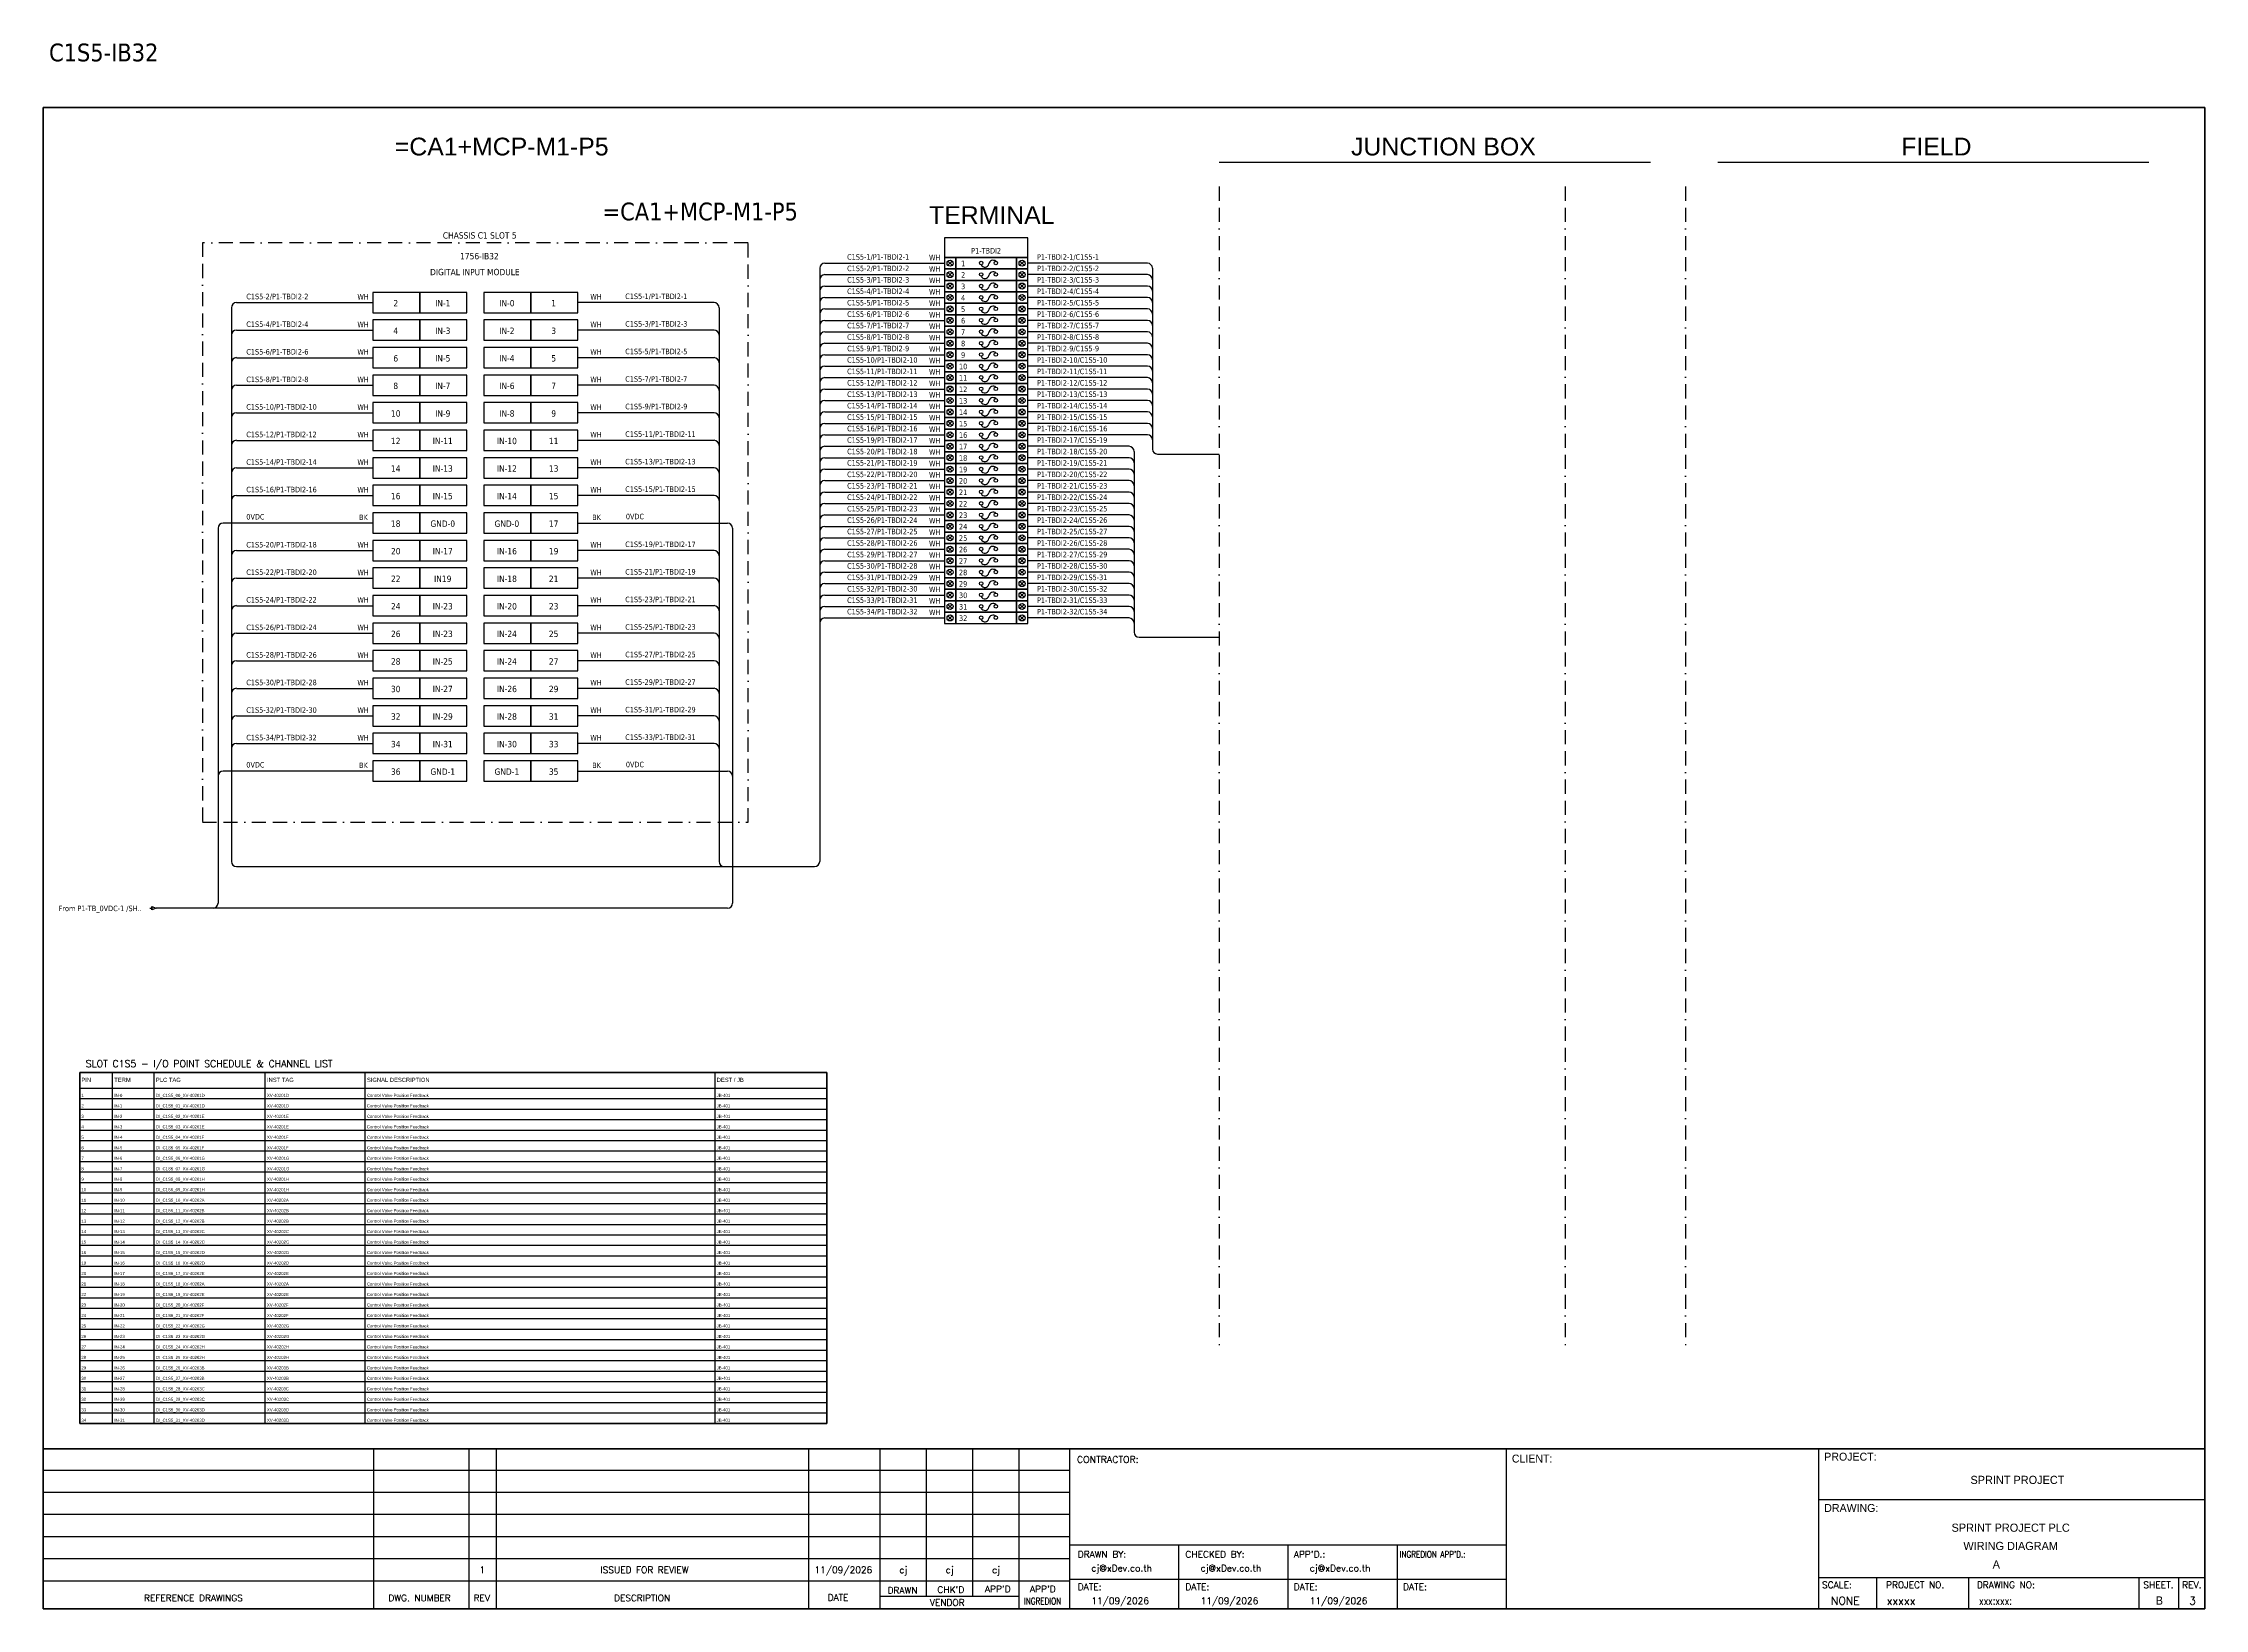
# Model space of a CAD drawing. Header units: millimetres. Extents: x 0 to 62600, y 0 to 14837.
# Drawn here: x 20967 to 24860, y 12017 to 14837 of the extents above; entities that cross this region are included whole.
import ezdxf
from ezdxf.enums import TextEntityAlignment as Align

# ---------------------------------------------------------------- set-up
doc = ezdxf.new("R2010")
doc.units = ezdxf.units.MM
doc.linetypes.add('BORDERX2', pattern=[88.9, 25.4, -12.7, 25.4, -12.7, 0, -12.7])
for name, color, linetype in [('GT_1', 9, 'Continuous'), ('HELPPOINT', 7, 'Continuous'), ('MEMBER', 7, 'Continuous'), ('VECTORS', 7, 'Continuous'), ('x01001-FrameArea', 2, 'BORDERX2')]:
    doc.layers.add(name, color=color, linetype=linetype)
for name, color, linetype, lineweight in [('IE-EQUIP', 253, 'Continuous', 25), ('IE-WIRE', 7, 'Continuous', 25), ('power', 7, 'Continuous', 25)]:
    doc.layers.add(name, color=color, linetype=linetype, lineweight=lineweight)
doc.styles.add('HTX11', font='O8111901')
doc.styles.add('ROMANS', font='romans.shx', dxfattribs={"width": 0.85, "height": 25})
doc.styles.get("Standard").update_dxf_attribs({"font": 'arial.ttf'})
doc.styles.add('Tahoma', font='')
doc.styles.get('Tahoma').set_extended_font_data('Tahoma')

# ---------------------------------------------------------------- blocks, each defined once
blk = doc.blocks.new('xTerminal_fr_to')
at = {"layer": 'VECTORS', "color": 1, "true_color": 0xff0000}
for p, q in [((-11.3, 0), (-7.8, 0)), ((-7.8, 2.8), (0, 0)), ((-7.8, -2.8), (-7.8, 2.8)), ((-7.8, 2.8), (0, 0)), ((-7.8, 2.8), (-7.8, -2.8)), ((0, 0), (-7.8, -2.8)), ((0, 0), (-7.8, -2.8))]:
    blk.add_line(p, q, dxfattribs=at)

msp = doc.modelspace()

# ---------------------------------------------------------------- linework, layer by layer
for p, q in [((23084.7, 14622.5), (23861.5, 14622.5)), ((23982.5, 14622.5), (24759.3, 14622.5))]:
    msp.add_line(p, q)
at = {"color": 1, "ltscale": 25.4}
for p, q in [((22603.7, 14444.4), (22596.1, 14436.7)), ((22596.1, 14444.4), (22603.7, 14436.7)), ((22725.8, 14444.4), (22733.5, 14436.7)), ((22733.5, 14444.4), (22725.8, 14436.7)), ((22603.7, 14423.8), (22596.1, 14416.1)), ((22596.1, 14423.8), (22603.7, 14416.1)), ((22725.8, 14423.8), (22733.5, 14416.1)), ((22733.5, 14423.8), (22725.8, 14416.1)), ((22603.7, 14403.2), (22596.1, 14395.5)), ((22596.1, 14403.2), (22603.7, 14395.5)), ((22603.7, 14382.5), (22596.1, 14374.9)), ((22596.1, 14382.5), (22603.7, 14374.9)), ((22725.8, 14403.2), (22733.5, 14395.5)), ((22733.5, 14403.2), (22725.8, 14395.5)), ((22725.8, 14382.5), (22733.5, 14374.9)), ((22733.5, 14382.5), (22725.8, 14374.9)), ((22603.7, 14361.9), (22596.1, 14354.3)), ((22596.1, 14361.9), (22603.7, 14354.3)), ((22603.7, 14341.3), (22596.1, 14333.7)), ((22596.1, 14341.3), (22603.7, 14333.7)), ((22725.8, 14361.9), (22733.5, 14354.3)), ((22733.5, 14361.9), (22725.8, 14354.3)), ((22725.8, 14341.3), (22733.5, 14333.7)), ((22733.5, 14341.3), (22725.8, 14333.7)), ((22603.7, 14320.7), (22596.1, 14313)), ((22596.1, 14320.7), (22603.7, 14313)), ((22603.7, 14300.1), (22596.1, 14292.4)), ((22596.1, 14300.1), (22603.7, 14292.4)), ((22725.8, 14320.7), (22733.5, 14313)), ((22733.5, 14320.7), (22725.8, 14313)), ((22725.8, 14300.1), (22733.5, 14292.4)), ((22733.5, 14300.1), (22725.8, 14292.4)), ((22603.7, 14279.5), (22596.1, 14271.8)), ((22596.1, 14279.5), (22603.7, 14271.8)), ((22603.7, 14258.9), (22596.1, 14251.2)), ((22596.1, 14258.9), (22603.7, 14251.2)), ((22725.8, 14279.5), (22733.5, 14271.8)), ((22733.5, 14279.5), (22725.8, 14271.8)), ((22725.8, 14258.9), (22733.5, 14251.2)), ((22733.5, 14258.9), (22725.8, 14251.2)), ((22603.7, 14238.3), (22596.1, 14230.6)), ((22596.1, 14238.3), (22603.7, 14230.6)), ((22603.7, 14217.7), (22596.1, 14210)), ((22596.1, 14217.7), (22603.7, 14210)), ((22725.8, 14238.3), (22733.5, 14230.6)), ((22733.5, 14238.3), (22725.8, 14230.6)), ((22725.8, 14217.7), (22733.5, 14210)), ((22733.5, 14217.7), (22725.8, 14210)), ((22603.7, 14197), (22596.1, 14189.4)), ((22596.1, 14197), (22603.7, 14189.4)), ((22603.7, 14176.4), (22596.1, 14168.8)), ((22596.1, 14176.4), (22603.7, 14168.8)), ((22725.8, 14197), (22733.5, 14189.4)), ((22733.5, 14197), (22725.8, 14189.4)), ((22725.8, 14176.4), (22733.5, 14168.8)), ((22733.5, 14176.4), (22725.8, 14168.8)), ((22603.7, 14155.8), (22596.1, 14148.1)), ((22596.1, 14155.8), (22603.7, 14148.1)), ((22603.7, 14135.2), (22596.1, 14127.5)), ((22596.1, 14135.2), (22603.7, 14127.5)), ((22725.8, 14155.8), (22733.5, 14148.1)), ((22733.5, 14155.8), (22725.8, 14148.1)), ((22725.8, 14135.2), (22733.5, 14127.5)), ((22733.5, 14135.2), (22725.8, 14127.5)), ((22603.7, 14114.6), (22596.1, 14106.9)), ((22596.1, 14114.6), (22603.7, 14106.9)), ((22603.7, 14094), (22596.1, 14086.3)), ((22596.1, 14094), (22603.7, 14086.3)), ((22725.8, 14114.6), (22733.5, 14106.9)), ((22733.5, 14114.6), (22725.8, 14106.9)), ((22725.8, 14094), (22733.5, 14086.3)), ((22733.5, 14094), (22725.8, 14086.3)), ((22603.7, 14073.4), (22596.1, 14065.7)), ((22596.1, 14073.4), (22603.7, 14065.7)), ((22725.8, 14073.4), (22733.5, 14065.7)), ((22733.5, 14073.4), (22725.8, 14065.7)), ((22603.7, 14052.8), (22596.1, 14045.1)), ((22596.1, 14052.8), (22603.7, 14045.1)), ((22603.7, 14032.1), (22596.1, 14024.5)), ((22596.1, 14032.1), (22603.7, 14024.5)), ((22725.8, 14052.8), (22733.5, 14045.1)), ((22733.5, 14052.8), (22725.8, 14045.1)), ((22725.8, 14032.1), (22733.5, 14024.5)), ((22733.5, 14032.1), (22725.8, 14024.5)), ((22603.7, 14011.5), (22596.1, 14003.9)), ((22596.1, 14011.5), (22603.7, 14003.9)), ((22603.7, 13990.9), (22596.1, 13983.3)), ((22596.1, 13990.9), (22603.7, 13983.3)), ((22725.8, 14011.5), (22733.5, 14003.9)), ((22733.5, 14011.5), (22725.8, 14003.9)), ((22725.8, 13990.9), (22733.5, 13983.3)), ((22733.5, 13990.9), (22725.8, 13983.3)), ((22603.7, 13970.3), (22596.1, 13962.6)), ((22596.1, 13970.3), (22603.7, 13962.6)), ((22603.7, 13949.7), (22596.1, 13942)), ((22596.1, 13949.7), (22603.7, 13942)), ((22725.8, 13970.3), (22733.5, 13962.6)), ((22733.5, 13970.3), (22725.8, 13962.6)), ((22725.8, 13949.7), (22733.5, 13942)), ((22733.5, 13949.7), (22725.8, 13942)), ((22603.7, 13929.1), (22596.1, 13921.4)), ((22596.1, 13929.1), (22603.7, 13921.4)), ((22603.7, 13908.5), (22596.1, 13900.8)), ((22596.1, 13908.5), (22603.7, 13900.8)), ((22725.8, 13929.1), (22733.5, 13921.4)), ((22733.5, 13929.1), (22725.8, 13921.4)), ((22725.8, 13908.5), (22733.5, 13900.8)), ((22733.5, 13908.5), (22725.8, 13900.8)), ((22603.7, 13887.9), (22596.1, 13880.2)), ((22596.1, 13887.9), (22603.7, 13880.2)), ((22603.7, 13867.3), (22596.1, 13859.6)), ((22596.1, 13867.3), (22603.7, 13859.6)), ((22725.8, 13887.9), (22733.5, 13880.2)), ((22733.5, 13887.9), (22725.8, 13880.2)), ((22725.8, 13867.3), (22733.5, 13859.6)), ((22733.5, 13867.3), (22725.8, 13859.6)), ((22603.7, 13846.6), (22596.1, 13839)), ((22596.1, 13846.6), (22603.7, 13839)), ((22603.7, 13826), (22596.1, 13818.4)), ((22596.1, 13826), (22603.7, 13818.4)), ((22725.8, 13846.6), (22733.5, 13839)), ((22733.5, 13846.6), (22725.8, 13839)), ((22725.8, 13826), (22733.5, 13818.4)), ((22733.5, 13826), (22725.8, 13818.4)), ((22603.7, 13805.4), (22596.1, 13797.7)), ((22596.1, 13805.4), (22603.7, 13797.7)), ((22725.8, 13805.4), (22733.5, 13797.7)), ((22733.5, 13805.4), (22725.8, 13797.7))]:
    msp.add_line(p, q, dxfattribs=at)
at = {"color": 7}
for p, q in [((21091.5, 12350.7), (21091.5, 12982.8)), ((21166.5, 12350.7), (21166.5, 12982.8)), ((21366.5, 12350.7), (21366.5, 12982.8)), ((21546.5, 12350.7), (21546.5, 12982.8)), ((22176.5, 12350.7), (22176.5, 12982.8)), ((21032.2, 12954.8), (22378, 12954.8))]:
    msp.add_line(p, q, dxfattribs=at)
at = {"color": 8}
for p, q in [((21032.2, 12935.9), (22378, 12935.9)), ((21032.2, 12917), (22378, 12917)), ((21032.2, 12898.1), (22378, 12898.1)), ((21032.2, 12879.2), (22378, 12879.2)), ((21032.2, 12860.4), (22378, 12860.4)), ((21032.2, 12841.5), (22378, 12841.5)), ((21032.2, 12822.6), (22378, 12822.6)), ((21032.2, 12803.7), (22378, 12803.7)), ((21032.2, 12784.9), (22378, 12784.9)), ((21032.2, 12766), (22378, 12766)), ((21032.2, 12747.1), (22378, 12747.1)), ((21032.2, 12728.2), (22378, 12728.2)), ((21032.2, 12709.3), (22378, 12709.3)), ((21032.2, 12690.5), (22378, 12690.5)), ((21032.2, 12671.6), (22378, 12671.6)), ((21032.2, 12652.7), (22378, 12652.7)), ((21032.2, 12633.8), (22378, 12633.8)), ((21032.2, 12615), (22378, 12615)), ((21032.2, 12596.1), (22378, 12596.1)), ((21032.2, 12577.2), (22378, 12577.2)), ((21032.2, 12558.3), (22378, 12558.3)), ((21032.2, 12539.4), (22378, 12539.4)), ((21032.2, 12520.6), (22378, 12520.6)), ((21032.2, 12501.7), (22378, 12501.7)), ((21032.2, 12482.8), (22378, 12482.8)), ((21032.2, 12463.9), (22378, 12463.9)), ((21032.2, 12445), (22378, 12445)), ((21032.2, 12426.2), (22378, 12426.2)), ((21032.2, 12407.3), (22378, 12407.3)), ((21032.2, 12388.4), (22378, 12388.4)), ((21032.2, 12369.5), (22378, 12369.5))]:
    msp.add_line(p, q, dxfattribs=at)
at = {"color": 4}
for p, q in [((24268.8, 12073), (24268.8, 12016.9)), ((24434.1, 12073), (24434.1, 12016.9))]:
    msp.add_line(p, q, dxfattribs=at)
at = {"color": 4, "ltscale": 0.5}
for p, q in [((24741.2, 12073), (24741.2, 12016.9)), ((24741.2, 12073), (24741.2, 12016.9)), ((24812.4, 12073), (24812.4, 12016.9)), ((24812.4, 12073), (24812.4, 12016.9))]:
    msp.add_line(p, q, dxfattribs=at)
at = {"color": 4, "ltscale": 25.4}
msp.add_lwpolyline([(22589.6, 14450.9), (22739.9, 14450.9), (22739.9, 14486.1), (22589.6, 14486.1)], close=True, dxfattribs=at)
at = {"color": 1, "ltscale": 25.4}
for points in [[(22589.6, 14430.2), (22610.2, 14430.2), (22610.2, 14450.9), (22589.6, 14450.9)], [(22610.2, 14430.2), (22719.3, 14430.2), (22719.3, 14450.9), (22610.2, 14450.9)], [(22719.3, 14430.2), (22739.9, 14430.2), (22739.9, 14450.9), (22719.3, 14450.9)], [(22589.6, 14409.6), (22610.2, 14409.6), (22610.2, 14430.2), (22589.6, 14430.2)], [(22589.6, 14389), (22610.2, 14389), (22610.2, 14409.6), (22589.6, 14409.6)], [(22610.2, 14409.6), (22719.3, 14409.6), (22719.3, 14430.2), (22610.2, 14430.2)], [(22610.2, 14389), (22719.3, 14389), (22719.3, 14409.6), (22610.2, 14409.6)], [(22719.3, 14409.6), (22739.9, 14409.6), (22739.9, 14430.2), (22719.3, 14430.2)], [(22719.3, 14389), (22739.9, 14389), (22739.9, 14409.6), (22719.3, 14409.6)], [(22589.6, 14368.4), (22610.2, 14368.4), (22610.2, 14389), (22589.6, 14389)], [(22589.6, 14347.8), (22610.2, 14347.8), (22610.2, 14368.4), (22589.6, 14368.4)], [(22610.2, 14368.4), (22719.3, 14368.4), (22719.3, 14389), (22610.2, 14389)], [(22610.2, 14347.8), (22719.3, 14347.8), (22719.3, 14368.4), (22610.2, 14368.4)], [(22719.3, 14368.4), (22739.9, 14368.4), (22739.9, 14389), (22719.3, 14389)], [(22719.3, 14347.8), (22739.9, 14347.8), (22739.9, 14368.4), (22719.3, 14368.4)], [(22589.6, 14327.2), (22610.2, 14327.2), (22610.2, 14347.8), (22589.6, 14347.8)], [(22610.2, 14327.2), (22719.3, 14327.2), (22719.3, 14347.8), (22610.2, 14347.8)], [(22719.3, 14327.2), (22739.9, 14327.2), (22739.9, 14347.8), (22719.3, 14347.8)], [(22589.6, 14306.6), (22610.2, 14306.6), (22610.2, 14327.2), (22589.6, 14327.2)], [(22589.6, 14286), (22610.2, 14286), (22610.2, 14306.6), (22589.6, 14306.6)], [(22610.2, 14306.6), (22719.3, 14306.6), (22719.3, 14327.2), (22610.2, 14327.2)], [(22610.2, 14286), (22719.3, 14286), (22719.3, 14306.6), (22610.2, 14306.6)], [(22719.3, 14306.6), (22739.9, 14306.6), (22739.9, 14327.2), (22719.3, 14327.2)], [(22719.3, 14286), (22739.9, 14286), (22739.9, 14306.6), (22719.3, 14306.6)], [(22589.6, 14265.3), (22610.2, 14265.3), (22610.2, 14286), (22589.6, 14286)], [(22589.6, 14244.7), (22610.2, 14244.7), (22610.2, 14265.3), (22589.6, 14265.3)], [(22610.2, 14265.3), (22719.3, 14265.3), (22719.3, 14286), (22610.2, 14286)], [(22610.2, 14244.7), (22719.3, 14244.7), (22719.3, 14265.3), (22610.2, 14265.3)], [(22719.3, 14265.3), (22739.9, 14265.3), (22739.9, 14286), (22719.3, 14286)], [(22719.3, 14244.7), (22739.9, 14244.7), (22739.9, 14265.3), (22719.3, 14265.3)], [(22589.6, 14224.1), (22610.2, 14224.1), (22610.2, 14244.7), (22589.6, 14244.7)], [(22589.6, 14203.5), (22610.2, 14203.5), (22610.2, 14224.1), (22589.6, 14224.1)], [(22610.2, 14224.1), (22719.3, 14224.1), (22719.3, 14244.7), (22610.2, 14244.7)], [(22610.2, 14203.5), (22719.3, 14203.5), (22719.3, 14224.1), (22610.2, 14224.1)], [(22719.3, 14224.1), (22739.9, 14224.1), (22739.9, 14244.7), (22719.3, 14244.7)], [(22719.3, 14203.5), (22739.9, 14203.5), (22739.9, 14224.1), (22719.3, 14224.1)], [(22589.6, 14182.9), (22610.2, 14182.9), (22610.2, 14203.5), (22589.6, 14203.5)], [(22589.6, 14162.3), (22610.2, 14162.3), (22610.2, 14182.9), (22589.6, 14182.9)], [(22610.2, 14182.9), (22719.3, 14182.9), (22719.3, 14203.5), (22610.2, 14203.5)], [(22610.2, 14162.3), (22719.3, 14162.3), (22719.3, 14182.9), (22610.2, 14182.9)], [(22719.3, 14182.9), (22739.9, 14182.9), (22739.9, 14203.5), (22719.3, 14203.5)], [(22719.3, 14162.3), (22739.9, 14162.3), (22739.9, 14182.9), (22719.3, 14182.9)], [(22589.6, 14141.7), (22610.2, 14141.7), (22610.2, 14162.3), (22589.6, 14162.3)], [(22589.6, 14121.1), (22610.2, 14121.1), (22610.2, 14141.7), (22589.6, 14141.7)], [(22610.2, 14141.7), (22719.3, 14141.7), (22719.3, 14162.3), (22610.2, 14162.3)], [(22610.2, 14121.1), (22719.3, 14121.1), (22719.3, 14141.7), (22610.2, 14141.7)], [(22719.3, 14141.7), (22739.9, 14141.7), (22739.9, 14162.3), (22719.3, 14162.3)], [(22719.3, 14121.1), (22739.9, 14121.1), (22739.9, 14141.7), (22719.3, 14141.7)], [(22589.6, 14100.5), (22610.2, 14100.5), (22610.2, 14121.1), (22589.6, 14121.1)], [(22589.6, 14079.8), (22610.2, 14079.8), (22610.2, 14100.5), (22589.6, 14100.5)], [(22610.2, 14100.5), (22719.3, 14100.5), (22719.3, 14121.1), (22610.2, 14121.1)], [(22610.2, 14079.8), (22719.3, 14079.8), (22719.3, 14100.5), (22610.2, 14100.5)], [(22719.3, 14100.5), (22739.9, 14100.5), (22739.9, 14121.1), (22719.3, 14121.1)], [(22719.3, 14079.8), (22739.9, 14079.8), (22739.9, 14100.5), (22719.3, 14100.5)], [(22589.6, 14059.2), (22610.2, 14059.2), (22610.2, 14079.8), (22589.6, 14079.8)], [(22589.6, 14038.6), (22610.2, 14038.6), (22610.2, 14059.2), (22589.6, 14059.2)], [(22610.2, 14059.2), (22719.3, 14059.2), (22719.3, 14079.8), (22610.2, 14079.8)], [(22610.2, 14038.6), (22719.3, 14038.6), (22719.3, 14059.2), (22610.2, 14059.2)], [(22719.3, 14059.2), (22739.9, 14059.2), (22739.9, 14079.8), (22719.3, 14079.8)], [(22719.3, 14038.6), (22739.9, 14038.6), (22739.9, 14059.2), (22719.3, 14059.2)], [(22589.6, 14018), (22610.2, 14018), (22610.2, 14038.6), (22589.6, 14038.6)], [(22589.6, 13997.4), (22610.2, 13997.4), (22610.2, 14018), (22589.6, 14018)], [(22610.2, 14018), (22719.3, 14018), (22719.3, 14038.6), (22610.2, 14038.6)], [(22610.2, 13997.4), (22719.3, 13997.4), (22719.3, 14018), (22610.2, 14018)], [(22719.3, 14018), (22739.9, 14018), (22739.9, 14038.6), (22719.3, 14038.6)], [(22719.3, 13997.4), (22739.9, 13997.4), (22739.9, 14018), (22719.3, 14018)], [(22589.6, 13976.8), (22610.2, 13976.8), (22610.2, 13997.4), (22589.6, 13997.4)], [(22610.2, 13976.8), (22719.3, 13976.8), (22719.3, 13997.4), (22610.2, 13997.4)], [(22719.3, 13976.8), (22739.9, 13976.8), (22739.9, 13997.4), (22719.3, 13997.4)], [(22589.6, 13956.2), (22610.2, 13956.2), (22610.2, 13976.8), (22589.6, 13976.8)], [(22589.6, 13935.6), (22610.2, 13935.6), (22610.2, 13956.2), (22589.6, 13956.2)], [(22610.2, 13956.2), (22719.3, 13956.2), (22719.3, 13976.8), (22610.2, 13976.8)], [(22610.2, 13935.6), (22719.3, 13935.6), (22719.3, 13956.2), (22610.2, 13956.2)], [(22719.3, 13956.2), (22739.9, 13956.2), (22739.9, 13976.8), (22719.3, 13976.8)], [(22719.3, 13935.6), (22739.9, 13935.6), (22739.9, 13956.2), (22719.3, 13956.2)], [(22589.6, 13914.9), (22610.2, 13914.9), (22610.2, 13935.6), (22589.6, 13935.6)], [(22589.6, 13894.3), (22610.2, 13894.3), (22610.2, 13914.9), (22589.6, 13914.9)], [(22610.2, 13914.9), (22719.3, 13914.9), (22719.3, 13935.6), (22610.2, 13935.6)], [(22610.2, 13894.3), (22719.3, 13894.3), (22719.3, 13914.9), (22610.2, 13914.9)], [(22719.3, 13914.9), (22739.9, 13914.9), (22739.9, 13935.6), (22719.3, 13935.6)], [(22719.3, 13894.3), (22739.9, 13894.3), (22739.9, 13914.9), (22719.3, 13914.9)], [(22589.6, 13873.7), (22610.2, 13873.7), (22610.2, 13894.3), (22589.6, 13894.3)], [(22589.6, 13853.1), (22610.2, 13853.1), (22610.2, 13873.7), (22589.6, 13873.7)], [(22610.2, 13873.7), (22719.3, 13873.7), (22719.3, 13894.3), (22610.2, 13894.3)], [(22610.2, 13853.1), (22719.3, 13853.1), (22719.3, 13873.7), (22610.2, 13873.7)], [(22719.3, 13873.7), (22739.9, 13873.7), (22739.9, 13894.3), (22719.3, 13894.3)], [(22719.3, 13853.1), (22739.9, 13853.1), (22739.9, 13873.7), (22719.3, 13873.7)], [(22589.6, 13832.5), (22610.2, 13832.5), (22610.2, 13853.1), (22589.6, 13853.1)], [(22589.6, 13811.9), (22610.2, 13811.9), (22610.2, 13832.5), (22589.6, 13832.5)], [(22610.2, 13832.5), (22719.3, 13832.5), (22719.3, 13853.1), (22610.2, 13853.1)], [(22610.2, 13811.9), (22719.3, 13811.9), (22719.3, 13832.5), (22610.2, 13832.5)], [(22719.3, 13832.5), (22739.9, 13832.5), (22739.9, 13853.1), (22719.3, 13853.1)], [(22719.3, 13811.9), (22739.9, 13811.9), (22739.9, 13832.5), (22719.3, 13832.5)], [(22589.6, 13791.3), (22610.2, 13791.3), (22610.2, 13811.9), (22589.6, 13811.9)], [(22610.2, 13791.3), (22719.3, 13791.3), (22719.3, 13811.9), (22610.2, 13811.9)], [(22719.3, 13791.3), (22739.9, 13791.3), (22739.9, 13811.9), (22719.3, 13811.9)]]:
    msp.add_lwpolyline(points, close=True, dxfattribs=at)
at = {"color": 7}
msp.add_lwpolyline([(21032.2, 12350.7), (22378, 12350.7), (22378, 12982.8), (21032.2, 12982.8), (21032.2, 12350.7)], dxfattribs=at)
msp.add_lwpolyline([(21032.2, 12982.7), (22378, 12982.7), (22378, 12350.6), (21032.2, 12350.6)], close=True)
at = {"color": 1, "ltscale": 25.4}
for centre in [(22599.9, 14440.5), (22729.6, 14440.5), (22599.9, 14419.9), (22729.6, 14419.9), (22599.9, 14399.3), (22599.9, 14378.7), (22729.6, 14399.3), (22729.6, 14378.7), (22599.9, 14358.1), (22599.9, 14337.5), (22729.6, 14358.1), (22729.6, 14337.5), (22599.9, 14316.9), (22599.9, 14296.3), (22729.6, 14316.9), (22729.6, 14296.3), (22599.9, 14275.7), (22599.9, 14255), (22729.6, 14275.7), (22729.6, 14255), (22599.9, 14234.4), (22599.9, 14213.8), (22729.6, 14234.4), (22729.6, 14213.8), (22599.9, 14193.2), (22599.9, 14172.6), (22729.6, 14193.2), (22729.6, 14172.6), (22599.9, 14152), (22599.9, 14131.4), (22729.6, 14152), (22729.6, 14131.4), (22599.9, 14110.8), (22599.9, 14090.1), (22729.6, 14110.8), (22729.6, 14090.1), (22599.9, 14069.5), (22729.6, 14069.5), (22599.9, 14048.9), (22599.9, 14028.3), (22729.6, 14048.9), (22729.6, 14028.3), (22599.9, 14007.7), (22599.9, 13987.1), (22729.6, 14007.7), (22729.6, 13987.1), (22599.9, 13966.5), (22599.9, 13945.9), (22729.6, 13966.5), (22729.6, 13945.9), (22599.9, 13925.3), (22599.9, 13904.6), (22729.6, 13925.3), (22729.6, 13904.6), (22599.9, 13884), (22599.9, 13863.4), (22729.6, 13884), (22729.6, 13863.4), (22599.9, 13842.8), (22599.9, 13822.2), (22729.6, 13842.8), (22729.6, 13822.2), (22599.9, 13801.6), (22729.6, 13801.6)]:
    msp.add_circle(centre, 5.42, dxfattribs=at)
at = {"layer": 'GT_1', "color": 4}
for p, q in [((21561.9, 12016.9), (21561.9, 12305)), ((21733.8, 12016.9), (21733.8, 12305)), ((21782.9, 12016.9), (21782.9, 12305)), ((22345.6, 12016.9), (22345.6, 12305)), ((22473.9, 12016.9), (22473.9, 12305)), ((22557.5, 12038.7), (22557.5, 12305)), ((22641, 12038.7), (22641, 12305)), ((22724.3, 12016.9), (22724.3, 12305)), ((22815.3, 12016.9), (22815.3, 12305)), ((23602.3, 12016.9), (23602.3, 12305)), ((24164.6, 12016.9), (24164.6, 12305)), ((24164.6, 12016.9), (24164.6, 12305)), ((24164.6, 12016.9), (24164.6, 12305)), ((22815.3, 12266.2), (20966.5, 12266.2)), ((22815.3, 12226.4), (20966.5, 12226.4)), ((22815.3, 12186.4), (20966.5, 12186.4)), ((22815.3, 12146.5), (20966.5, 12146.5)), ((23602.3, 12131.2), (22815.3, 12131.2)), ((23012.1, 12016.9), (23012.1, 12131.2)), ((23208.8, 12016.9), (23208.8, 12131.2)), ((23405.6, 12016.9), (23405.6, 12131.2)), ((22815.3, 12106.6), (20966.5, 12106.6)), ((23602.3, 12069.7), (22815.3, 12069.7)), ((24164.6, 12073), (24859.8, 12073)), ((22815.2, 12066.7), (20966.5, 12066.7)), ((22724.3, 12038.7), (22473.9, 12038.7))]:
    msp.add_line(p, q, dxfattribs=at)
at = {"layer": 'HELPPOINT', "color": 4, "lineweight": 35}
for p, q in [((20966.5, 12016.9), (20966.5, 14721.1)), ((20966.5, 14721.1), (24859.8, 14721.1)), ((20966.5, 12016.9), (20966.5, 14721.1)), ((20966.5, 14721.1), (24859.8, 14721.1)), ((24859.8, 14721.1), (24859.8, 12016.9)), ((24859.8, 14721.1), (24859.8, 12016.9)), ((24859.8, 12016.9), (20966.5, 12016.9)), ((24859.8, 12016.9), (20966.5, 12016.9))]:
    msp.add_line(p, q, dxfattribs=at)
at = {"layer": 'HELPPOINT', "color": 4}
for p, q in [((24164.6, 12213.4), (24859.8, 12213.4)), ((24164.6, 12213.4), (24859.8, 12213.4)), ((24164.6, 12073), (24859.8, 12073))]:
    msp.add_line(p, q, dxfattribs=at)
at = {"layer": 'IE-EQUIP', "linetype": 'Continuous', "ltscale": 25.4}
for points in [[(21559.9, 14351.3), (21644.6, 14351.3), (21644.6, 14388), (21559.9, 14388)], [(21644.6, 14351.3), (21729.2, 14351.3), (21729.2, 14388), (21644.6, 14388)], [(21760.1, 14351.3), (21844.7, 14351.3), (21844.7, 14388), (21760.1, 14388)], [(21844.7, 14351.3), (21929.4, 14351.3), (21929.4, 14388), (21844.7, 14388)], [(21559.9, 14301.6), (21644.6, 14301.6), (21644.6, 14338.3), (21559.9, 14338.3)], [(21644.6, 14301.6), (21729.2, 14301.6), (21729.2, 14338.3), (21644.6, 14338.3)], [(21760.1, 14301.6), (21844.7, 14301.6), (21844.7, 14338.3), (21760.1, 14338.3)], [(21844.7, 14301.6), (21929.4, 14301.6), (21929.4, 14338.3), (21844.7, 14338.3)], [(21559.9, 14252), (21644.6, 14252), (21644.6, 14288.7), (21559.9, 14288.7)], [(21644.6, 14252), (21729.2, 14252), (21729.2, 14288.7), (21644.6, 14288.7)], [(21760.1, 14252), (21844.7, 14252), (21844.7, 14288.7), (21760.1, 14288.7)], [(21844.7, 14252), (21929.4, 14252), (21929.4, 14288.7), (21844.7, 14288.7)], [(21559.9, 14202.4), (21644.6, 14202.4), (21644.6, 14239.1), (21559.9, 14239.1)], [(21644.6, 14202.4), (21729.2, 14202.4), (21729.2, 14239.1), (21644.6, 14239.1)], [(21760.1, 14202.4), (21844.7, 14202.4), (21844.7, 14239.1), (21760.1, 14239.1)], [(21844.7, 14202.4), (21929.4, 14202.4), (21929.4, 14239.1), (21844.7, 14239.1)], [(21559.9, 14152.7), (21644.6, 14152.7), (21644.6, 14189.4), (21559.9, 14189.4)], [(21644.6, 14152.7), (21729.2, 14152.7), (21729.2, 14189.4), (21644.6, 14189.4)], [(21760.1, 14152.7), (21844.7, 14152.7), (21844.7, 14189.4), (21760.1, 14189.4)], [(21844.7, 14152.7), (21929.4, 14152.7), (21929.4, 14189.4), (21844.7, 14189.4)], [(21559.9, 14103.1), (21644.6, 14103.1), (21644.6, 14139.8), (21559.9, 14139.8)], [(21644.6, 14103.1), (21729.2, 14103.1), (21729.2, 14139.8), (21644.6, 14139.8)], [(21760.1, 14103.1), (21844.7, 14103.1), (21844.7, 14139.8), (21760.1, 14139.8)], [(21844.7, 14103.1), (21929.4, 14103.1), (21929.4, 14139.8), (21844.7, 14139.8)], [(21559.9, 14053.5), (21644.6, 14053.5), (21644.6, 14090.2), (21559.9, 14090.2)], [(21644.6, 14053.5), (21729.2, 14053.5), (21729.2, 14090.2), (21644.6, 14090.2)], [(21760.1, 14053.5), (21844.7, 14053.5), (21844.7, 14090.2), (21760.1, 14090.2)], [(21844.7, 14053.5), (21929.4, 14053.5), (21929.4, 14090.2), (21844.7, 14090.2)], [(21559.9, 14003.8), (21644.6, 14003.8), (21644.6, 14040.5), (21559.9, 14040.5)], [(21644.6, 14003.8), (21729.2, 14003.8), (21729.2, 14040.5), (21644.6, 14040.5)], [(21760.1, 14003.8), (21844.7, 14003.8), (21844.7, 14040.5), (21760.1, 14040.5)], [(21844.7, 14003.8), (21929.4, 14003.8), (21929.4, 14040.5), (21844.7, 14040.5)], [(21559.9, 13954.2), (21644.6, 13954.2), (21644.6, 13990.9), (21559.9, 13990.9)], [(21644.6, 13954.2), (21729.2, 13954.2), (21729.2, 13990.9), (21644.6, 13990.9)], [(21760.1, 13954.2), (21844.7, 13954.2), (21844.7, 13990.9), (21760.1, 13990.9)], [(21844.7, 13954.2), (21929.4, 13954.2), (21929.4, 13990.9), (21844.7, 13990.9)], [(21559.9, 13904.6), (21644.6, 13904.6), (21644.6, 13941.3), (21559.9, 13941.3)], [(21644.6, 13904.6), (21729.2, 13904.6), (21729.2, 13941.3), (21644.6, 13941.3)], [(21760.1, 13904.6), (21844.7, 13904.6), (21844.7, 13941.3), (21760.1, 13941.3)], [(21844.7, 13904.6), (21929.4, 13904.6), (21929.4, 13941.3), (21844.7, 13941.3)], [(21559.9, 13854.9), (21644.6, 13854.9), (21644.6, 13891.6), (21559.9, 13891.6)], [(21644.6, 13854.9), (21729.2, 13854.9), (21729.2, 13891.6), (21644.6, 13891.6)], [(21760.1, 13854.9), (21844.7, 13854.9), (21844.7, 13891.6), (21760.1, 13891.6)], [(21844.7, 13854.9), (21929.4, 13854.9), (21929.4, 13891.6), (21844.7, 13891.6)], [(21559.9, 13805.3), (21644.6, 13805.3), (21644.6, 13842), (21559.9, 13842)], [(21644.6, 13805.3), (21729.2, 13805.3), (21729.2, 13842), (21644.6, 13842)], [(21760.1, 13805.3), (21844.7, 13805.3), (21844.7, 13842), (21760.1, 13842)], [(21844.7, 13805.3), (21929.4, 13805.3), (21929.4, 13842), (21844.7, 13842)], [(21559.9, 13755.7), (21644.6, 13755.7), (21644.6, 13792.4), (21559.9, 13792.4)], [(21644.6, 13755.7), (21729.2, 13755.7), (21729.2, 13792.4), (21644.6, 13792.4)], [(21760.1, 13755.7), (21844.7, 13755.7), (21844.7, 13792.4), (21760.1, 13792.4)], [(21844.7, 13755.7), (21929.4, 13755.7), (21929.4, 13792.4), (21844.7, 13792.4)], [(21559.9, 13706), (21644.6, 13706), (21644.6, 13742.7), (21559.9, 13742.7)], [(21644.6, 13706), (21729.2, 13706), (21729.2, 13742.7), (21644.6, 13742.7)], [(21760.1, 13706), (21844.7, 13706), (21844.7, 13742.7), (21760.1, 13742.7)], [(21844.7, 13706), (21929.4, 13706), (21929.4, 13742.7), (21844.7, 13742.7)], [(21559.9, 13656.4), (21644.6, 13656.4), (21644.6, 13693.1), (21559.9, 13693.1)], [(21644.6, 13656.4), (21729.2, 13656.4), (21729.2, 13693.1), (21644.6, 13693.1)], [(21760.1, 13656.4), (21844.7, 13656.4), (21844.7, 13693.1), (21760.1, 13693.1)], [(21844.7, 13656.4), (21929.4, 13656.4), (21929.4, 13693.1), (21844.7, 13693.1)], [(21559.9, 13606.8), (21644.6, 13606.8), (21644.6, 13643.5), (21559.9, 13643.5)], [(21644.6, 13606.8), (21729.2, 13606.8), (21729.2, 13643.5), (21644.6, 13643.5)], [(21760.1, 13606.8), (21844.7, 13606.8), (21844.7, 13643.5), (21760.1, 13643.5)], [(21844.7, 13606.8), (21929.4, 13606.8), (21929.4, 13643.5), (21844.7, 13643.5)], [(21559.9, 13557.1), (21644.6, 13557.1), (21644.6, 13593.8), (21559.9, 13593.8)], [(21644.6, 13557.1), (21729.2, 13557.1), (21729.2, 13593.8), (21644.6, 13593.8)], [(21760.1, 13557.1), (21844.7, 13557.1), (21844.7, 13593.8), (21760.1, 13593.8)], [(21844.7, 13557.1), (21929.4, 13557.1), (21929.4, 13593.8), (21844.7, 13593.8)], [(21559.9, 13507.5), (21644.6, 13507.5), (21644.6, 13544.2), (21559.9, 13544.2)], [(21644.6, 13507.5), (21729.2, 13507.5), (21729.2, 13544.2), (21644.6, 13544.2)], [(21760.1, 13507.5), (21844.7, 13507.5), (21844.7, 13544.2), (21760.1, 13544.2)], [(21844.7, 13507.5), (21929.4, 13507.5), (21929.4, 13544.2), (21844.7, 13544.2)]]:
    msp.add_lwpolyline(points, close=True, dxfattribs=at)
at = {"layer": 'IE-WIRE', "color": 4, "ltscale": 25.4}
for p, q in [((22365.1, 14431.4), (22365.1, 13363)), ((22374.2, 14440.5), (22589.6, 14440.5)), ((22374.2, 14419.9), (22589.6, 14419.9)), ((22955.3, 14440.5), (22739.9, 14440.5)), ((22955.3, 14419.9), (22739.9, 14419.9)), ((22964.4, 14431.4), (22964.4, 14105.7)), ((21314.7, 14369.6), (21559.9, 14369.6)), ((22174.7, 14369.6), (21929.4, 14369.6)), ((22374.2, 14399.3), (22589.6, 14399.3)), ((22374.2, 14378.7), (22589.6, 14378.7)), ((22955.3, 14399.3), (22739.9, 14399.3)), ((22955.3, 14378.7), (22739.9, 14378.7)), ((21305.5, 14360.4), (21305.5, 13363)), ((22183.8, 14360.4), (22183.8, 13363)), ((22374.2, 14358.1), (22589.6, 14358.1)), ((22374.2, 14337.5), (22589.6, 14337.5)), ((22955.3, 14358.1), (22739.9, 14358.1)), ((22955.3, 14337.5), (22739.9, 14337.5)), ((21314.7, 14320), (21559.9, 14320)), ((22174.7, 14320), (21929.4, 14320)), ((22374.2, 14316.9), (22589.6, 14316.9)), ((22374.2, 14296.3), (22589.6, 14296.3)), ((22955.3, 14316.9), (22739.9, 14316.9)), ((22955.3, 14296.3), (22739.9, 14296.3)), ((21314.7, 14270.3), (21559.9, 14270.3)), ((22174.7, 14270.3), (21929.4, 14270.3)), ((22374.2, 14275.7), (22589.6, 14275.7)), ((22374.2, 14255), (22589.6, 14255)), ((22955.3, 14275.7), (22739.9, 14275.7)), ((22955.3, 14255), (22739.9, 14255)), ((21314.7, 14220.7), (21559.9, 14220.7)), ((22174.7, 14220.7), (21929.4, 14220.7)), ((22374.2, 14234.4), (22589.6, 14234.4)), ((22374.2, 14213.8), (22589.6, 14213.8)), ((22955.3, 14234.4), (22739.9, 14234.4)), ((22955.3, 14213.8), (22739.9, 14213.8)), ((22374.2, 14193.2), (22589.6, 14193.2)), ((22374.2, 14172.6), (22589.6, 14172.6)), ((22955.3, 14193.2), (22739.9, 14193.2)), ((22955.3, 14172.6), (22739.9, 14172.6)), ((21314.7, 14171.1), (21559.9, 14171.1)), ((22174.7, 14171.1), (21929.4, 14171.1)), ((22374.2, 14152), (22589.6, 14152)), ((22955.3, 14152), (22739.9, 14152)), ((21314.7, 14121.4), (21559.9, 14121.4)), ((22174.7, 14121.4), (21929.4, 14121.4)), ((22374.2, 14131.4), (22589.6, 14131.4)), ((22374.2, 14110.8), (22589.6, 14110.8)), ((22955.3, 14131.4), (22739.9, 14131.4)), ((22922.2, 14110.8), (22739.9, 14110.8)), ((22931.3, 14101.6), (22931.3, 13775.9)), ((21314.7, 14071.8), (21559.9, 14071.8)), ((22174.7, 14071.8), (21929.4, 14071.8)), ((22374.2, 14090.1), (22589.6, 14090.1)), ((22374.2, 14069.5), (22589.6, 14069.5)), ((22922.2, 14090.1), (22739.9, 14090.1)), ((22922.2, 14069.5), (22739.9, 14069.5)), ((21314.7, 14022.2), (21559.9, 14022.2)), ((22174.7, 14022.2), (21929.4, 14022.2)), ((22374.2, 14048.9), (22589.6, 14048.9)), ((22374.2, 14028.3), (22589.6, 14028.3)), ((22922.2, 14048.9), (22739.9, 14048.9)), ((22922.2, 14028.3), (22739.9, 14028.3)), ((22374.2, 14007.7), (22589.6, 14007.7)), ((22374.2, 13987.1), (22589.6, 13987.1)), ((22922.2, 14007.7), (22739.9, 14007.7)), ((22922.2, 13987.1), (22739.9, 13987.1)), ((22374.2, 13966.5), (22589.6, 13966.5)), ((22374.2, 13945.9), (22589.6, 13945.9)), ((22922.2, 13966.5), (22739.9, 13966.5)), ((22922.2, 13945.9), (22739.9, 13945.9)), ((21314.7, 13922.9), (21559.9, 13922.9)), ((22174.7, 13922.9), (21929.4, 13922.9)), ((22374.2, 13925.3), (22589.6, 13925.3)), ((22374.2, 13904.6), (22589.6, 13904.6)), ((22922.2, 13925.3), (22739.9, 13925.3)), ((22922.2, 13904.6), (22739.9, 13904.6)), ((21314.7, 13873.3), (21559.9, 13873.3)), ((22174.7, 13873.3), (21929.4, 13873.3)), ((22374.2, 13884), (22589.6, 13884)), ((22374.2, 13863.4), (22589.6, 13863.4)), ((22922.2, 13884), (22739.9, 13884)), ((22922.2, 13863.4), (22739.9, 13863.4)), ((21314.7, 13823.6), (21559.9, 13823.6)), ((22174.7, 13823.6), (21929.4, 13823.6)), ((22374.2, 13842.8), (22589.6, 13842.8)), ((22374.2, 13822.2), (22589.6, 13822.2)), ((22922.2, 13842.8), (22739.9, 13842.8)), ((22922.2, 13822.2), (22739.9, 13822.2)), ((22374.2, 13801.6), (22589.6, 13801.6)), ((22922.2, 13801.6), (22739.9, 13801.6)), ((21314.7, 13774), (21559.9, 13774)), ((22174.7, 13774), (21929.4, 13774)), ((21314.7, 13724.4), (21559.9, 13724.4)), ((22174.7, 13724.4), (21929.4, 13724.4)), ((21314.7, 13674.7), (21559.9, 13674.7)), ((22174.7, 13674.7), (21929.4, 13674.7)), ((21314.7, 13625.1), (21559.9, 13625.1)), ((22174.7, 13625.1), (21929.4, 13625.1)), ((21314.7, 13575.5), (21559.9, 13575.5)), ((22174.7, 13575.5), (21929.4, 13575.5))]:
    msp.add_line(p, q, dxfattribs=at)
at = {"layer": 'IE-WIRE', "color": 4}
for p, q in [((22973.4, 14096.7), (23084.7, 14096.7)), ((22940.3, 13766.9), (23084.7, 13766.9)), ((21314.6, 13353.9), (22355.9, 13353.9))]:
    msp.add_line(p, q, dxfattribs=at)
at = {"layer": 'IE-WIRE', "color": 7, "ltscale": 25.4}
for p, q in [((21281.4, 13963.4), (21281.4, 13287.8)), ((21559.9, 13972.5), (21290.5, 13972.5)), ((21929.4, 13972.5), (22198.8, 13972.5)), ((22207.9, 13963.4), (22207.9, 13287.8)), ((21559.9, 13525.8), (21290.5, 13525.8)), ((21929.4, 13525.8), (22198.8, 13525.8)), ((22199, 13278.8), (21169.9, 13278.8))]:
    msp.add_line(p, q, dxfattribs=at)
at = {"layer": 'IE-WIRE', "color": 4, "ltscale": 25.4}
for centre, radius, start, end in [((22374.2, 14431.4), 9.14, 90, 180), ((22374.2, 14410.8), 9.14, 90, 180), ((22955.3, 14431.4), 9.14, 0, 90), ((22955.3, 14410.8), 9.14, 0, 90), ((21314.7, 14360.4), 9.17, 90, 180), ((22174.7, 14360.4), 9.17, 0, 90), ((22374.2, 14390.2), 9.14, 90, 180), ((22374.2, 14369.6), 9.14, 90, 180), ((22955.3, 14390.2), 9.14, 0, 90), ((22955.3, 14369.6), 9.14, 0, 90), ((22374.2, 14349), 9.14, 90, 180), ((22374.2, 14328.3), 9.14, 90, 180), ((22955.3, 14349), 9.14, 0, 90), ((22955.3, 14328.3), 9.14, 0, 90), ((21314.7, 14310.8), 9.17, 90, 180), ((22174.7, 14310.8), 9.17, 0, 90), ((22374.2, 14307.7), 9.14, 90, 180), ((22374.2, 14287.1), 9.14, 90, 180), ((22955.3, 14307.7), 9.14, 0, 90), ((22955.3, 14287.1), 9.14, 0, 90), ((21314.7, 14261.2), 9.17, 90, 180), ((22174.7, 14261.2), 9.17, 0, 90), ((22374.2, 14266.5), 9.14, 90, 180), ((22374.2, 14245.9), 9.14, 90, 180), ((22955.3, 14266.5), 9.14, 0, 90), ((22955.3, 14245.9), 9.14, 0, 90), ((21314.7, 14211.5), 9.17, 90, 180), ((22174.7, 14211.5), 9.17, 0, 90), ((22374.2, 14225.3), 9.14, 90, 180), ((22374.2, 14204.7), 9.14, 90, 180), ((22955.3, 14225.3), 9.14, 0, 90), ((22955.3, 14204.7), 9.14, 0, 90), ((22374.2, 14184.1), 9.14, 90, 180), ((22374.2, 14163.5), 9.14, 90, 180), ((22955.3, 14184.1), 9.14, 0, 90), ((22955.3, 14163.5), 9.14, 0, 90), ((21314.7, 14161.9), 9.17, 90, 180), ((22174.7, 14161.9), 9.17, 0, 90), ((22374.2, 14142.8), 9.14, 90, 180), ((22955.3, 14142.8), 9.14, 0, 90), ((21314.7, 14112.3), 9.17, 90, 180), ((22174.7, 14112.3), 9.17, 0, 90), ((22374.2, 14122.2), 9.14, 90, 180), ((22374.2, 14101.6), 9.14, 90, 180), ((22922.2, 14101.6), 9.14, 0, 90), ((22955.3, 14122.2), 9.14, 0, 90), ((21314.7, 14062.6), 9.17, 90, 180), ((22174.7, 14062.6), 9.17, 0, 90), ((22374.2, 14081), 9.14, 90, 180), ((22374.2, 14060.4), 9.14, 90, 180), ((22922.2, 14081), 9.14, 0, 90), ((22922.2, 14060.4), 9.14, 0, 90), ((21314.7, 14013), 9.17, 90, 180), ((22174.7, 14013), 9.17, 0, 90), ((22374.2, 14039.8), 9.14, 90, 180), ((22374.2, 14019.2), 9.14, 90, 180), ((22922.2, 14039.8), 9.14, 0, 90), ((22922.2, 14019.2), 9.14, 0, 90), ((22374.2, 13998.6), 9.14, 90, 180), ((22374.2, 13977.9), 9.14, 90, 180), ((22922.2, 13998.6), 9.14, 0, 90), ((22922.2, 13977.9), 9.14, 0, 90), ((22374.2, 13957.3), 9.14, 90, 180), ((22374.2, 13936.7), 9.14, 90, 180), ((22922.2, 13957.3), 9.14, 0, 90), ((22922.2, 13936.7), 9.14, 0, 90), ((21314.7, 13913.7), 9.17, 90, 180), ((22174.7, 13913.7), 9.17, 0, 90), ((22374.2, 13916.1), 9.14, 90, 180), ((22374.2, 13895.5), 9.14, 90, 180), ((22922.2, 13916.1), 9.14, 0, 90), ((22922.2, 13895.5), 9.14, 0, 90), ((21314.7, 13864.1), 9.17, 90, 180), ((22174.7, 13864.1), 9.17, 0, 90), ((22374.2, 13874.9), 9.14, 90, 180), ((22374.2, 13854.3), 9.14, 90, 180), ((22922.2, 13874.9), 9.14, 0, 90), ((22922.2, 13854.3), 9.14, 0, 90), ((21314.7, 13814.5), 9.17, 90, 180), ((22174.7, 13814.5), 9.17, 0, 90), ((22374.2, 13833.7), 9.14, 90, 180), ((22374.2, 13813.1), 9.14, 90, 180), ((22922.2, 13833.7), 9.14, 0, 90), ((22922.2, 13813.1), 9.14, 0, 90), ((22374.2, 13792.4), 9.14, 90, 180), ((22922.2, 13792.4), 9.14, 0, 90), ((21314.7, 13764.8), 9.17, 90, 180), ((22174.7, 13764.8), 9.17, 0, 90), ((21314.7, 13715.2), 9.17, 90, 180), ((22174.7, 13715.2), 9.17, 0, 90), ((21314.7, 13665.6), 9.17, 90, 180), ((22174.7, 13665.6), 9.17, 0, 90), ((21314.7, 13615.9), 9.17, 90, 180), ((22174.7, 13615.9), 9.17, 0, 90), ((21314.7, 13566.3), 9.17, 90, 180), ((22174.7, 13566.3), 9.17, 0, 90)]:
    msp.add_arc(centre, radius, start, end, dxfattribs=at)
at = {"layer": 'IE-WIRE', "color": 4}
for centre, radius, start, end in [((22973.4, 14105.7), 8.96, 180, 270), ((22940.3, 13775.9), 8.96, 180, 270), ((21314.6, 13363), 9.14, 180, 270), ((22193, 13363), 9.14, 180, 270), ((22355.9, 13363), 9.14, 270, 0)]:
    msp.add_arc(centre, radius, start, end, dxfattribs=at)
at = {"layer": 'IE-WIRE', "color": 7, "ltscale": 25.4}
for centre, radius, start, end in [((21290.5, 13963.4), 9.14, 90, 180), ((22198.8, 13963.4), 9.14, 0, 90), ((21290.5, 13516.7), 9.14, 90, 180), ((22198.8, 13516.7), 9.14, 0, 90), ((21272.4, 13287.8), 8.96, 270, 0), ((22199, 13287.8), 8.96, 270, 0), ((22199, 13287.8), 8.96, 270, 0)]:
    msp.add_arc(centre, radius, start, end, dxfattribs=at)
at = {"layer": 'MEMBER', "color": 4, "lineweight": 35}
msp.add_line((20966.5, 12305), (24859.8, 12305), dxfattribs=at)
msp.add_line((20966.5, 12305), (24859.8, 12305), dxfattribs=at)
at = {"layer": 'MEMBER', "color": 4}
for p, q in [((24164.6, 12213.4), (24859.8, 12213.4)), ((24164.6, 12213.4), (24859.8, 12213.4)), ((24164.6, 12073), (24859.8, 12073)), ((24164.6, 12073), (24859.8, 12073))]:
    msp.add_line(p, q, dxfattribs=at)
at = {"layer": 'power', "color": 1, "ltscale": 25.4}
for centre in [(22655.9, 14440.9), (22655.9, 14420.3), (22682.3, 14440.9), (22682.3, 14420.3), (22655.9, 14399.6), (22655.9, 14379), (22682.3, 14399.6), (22682.3, 14379), (22655.9, 14358.4), (22655.9, 14337.8), (22682.3, 14358.4), (22682.3, 14337.8), (22655.9, 14317.2), (22655.9, 14296.6), (22682.3, 14317.2), (22682.3, 14296.6), (22655.9, 14276), (22655.9, 14255.4), (22682.3, 14276), (22682.3, 14255.4), (22655.9, 14234.8), (22655.9, 14214.1), (22682.3, 14234.8), (22682.3, 14214.1), (22655.9, 14193.5), (22655.9, 14172.9), (22682.3, 14193.5), (22682.3, 14172.9), (22655.9, 14152.3), (22655.9, 14131.7), (22682.3, 14152.3), (22682.3, 14131.7), (22655.9, 14111.1), (22682.3, 14111.1), (22655.9, 14090.5), (22655.9, 14069.9), (22682.3, 14090.5), (22682.3, 14069.9), (22655.9, 14049.2), (22655.9, 14028.6), (22682.3, 14049.2), (22682.3, 14028.6), (22655.9, 14008), (22655.9, 13987.4), (22682.3, 14008), (22682.3, 13987.4), (22655.9, 13966.8), (22655.9, 13946.2), (22682.3, 13966.8), (22682.3, 13946.2), (22655.9, 13925.6), (22655.9, 13905), (22682.3, 13925.6), (22682.3, 13905), (22655.9, 13884.3), (22655.9, 13863.7), (22682.3, 13884.3), (22682.3, 13863.7), (22655.9, 13843.1), (22655.9, 13822.5), (22682.3, 13843.1), (22682.3, 13822.5), (22655.9, 13801.9), (22682.3, 13801.9)]:
    msp.add_circle(centre, 3.16, dxfattribs=at)
for centre, radius, start, end in [((22677.5, 14438.1), 7.66, 51.1309, 171.3254), ((22662.6, 14441), 7.52, 206.1634, 346.0383), ((22662.6, 14420.4), 7.52, 206.1634, 346.0383), ((22677.5, 14417.4), 7.66, 51.1309, 171.3254), ((22662.6, 14399.8), 7.52, 206.1634, 346.0383), ((22662.6, 14379.2), 7.52, 206.1634, 346.0383), ((22677.5, 14396.8), 7.66, 51.1309, 171.3254), ((22677.5, 14376.2), 7.66, 51.1309, 171.3254), ((22662.6, 14358.6), 7.52, 206.1634, 346.0383), ((22662.6, 14338), 7.52, 206.1634, 346.0383), ((22677.5, 14355.6), 7.66, 51.1309, 171.3254), ((22677.5, 14335), 7.66, 51.1309, 171.3254), ((22662.6, 14317.4), 7.52, 206.1634, 346.0383), ((22662.6, 14296.7), 7.52, 206.1634, 346.0383), ((22677.5, 14314.4), 7.66, 51.1309, 171.3254), ((22677.5, 14293.8), 7.66, 51.1309, 171.3254), ((22662.6, 14276.1), 7.52, 206.1634, 346.0383), ((22662.6, 14255.5), 7.52, 206.1634, 346.0383), ((22677.5, 14273.2), 7.66, 51.1309, 171.3254), ((22677.5, 14252.6), 7.66, 51.1309, 171.3254), ((22662.6, 14234.9), 7.52, 206.1634, 346.0383), ((22662.6, 14214.3), 7.52, 206.1634, 346.0383), ((22677.5, 14231.9), 7.66, 51.1309, 171.3254), ((22677.5, 14211.3), 7.66, 51.1309, 171.3254), ((22662.6, 14193.7), 7.52, 206.1634, 346.0383), ((22677.5, 14190.7), 7.66, 51.1309, 171.3254), ((22677.5, 14170.1), 7.66, 51.1309, 171.3254), ((22662.6, 14173.1), 7.52, 206.1634, 346.0383), ((22662.6, 14152.5), 7.52, 206.1634, 346.0383), ((22677.5, 14149.5), 7.66, 51.1309, 171.3254), ((22677.5, 14128.9), 7.66, 51.1309, 171.3254), ((22662.6, 14131.9), 7.52, 206.1634, 346.0383), ((22662.6, 14111.2), 7.52, 206.1634, 346.0383), ((22677.5, 14108.3), 7.66, 51.1309, 171.3254), ((22677.5, 14087.7), 7.66, 51.1309, 171.3254), ((22662.6, 14090.6), 7.52, 206.1634, 346.0383), ((22662.6, 14070), 7.52, 206.1634, 346.0383), ((22677.5, 14067), 7.66, 51.1309, 171.3254), ((22662.6, 14049.4), 7.52, 206.1634, 346.0383), ((22662.6, 14028.8), 7.52, 206.1634, 346.0383), ((22677.5, 14046.4), 7.66, 51.1309, 171.3254), ((22677.5, 14025.8), 7.66, 51.1309, 171.3254), ((22662.6, 14008.2), 7.52, 206.1634, 346.0383), ((22662.6, 13987.6), 7.52, 206.1634, 346.0383), ((22677.5, 14005.2), 7.66, 51.1309, 171.3254), ((22677.5, 13984.6), 7.66, 51.1309, 171.3254), ((22662.6, 13967), 7.52, 206.1634, 346.0383), ((22662.6, 13946.3), 7.52, 206.1634, 346.0383), ((22677.5, 13964), 7.66, 51.1309, 171.3254), ((22677.5, 13943.4), 7.66, 51.1309, 171.3254), ((22662.6, 13925.7), 7.52, 206.1634, 346.0383), ((22662.6, 13905.1), 7.52, 206.1634, 346.0383), ((22677.5, 13922.8), 7.66, 51.1309, 171.3254), ((22677.5, 13902.2), 7.66, 51.1309, 171.3254), ((22662.6, 13884.5), 7.52, 206.1634, 346.0383), ((22662.6, 13863.9), 7.52, 206.1634, 346.0383), ((22677.5, 13881.5), 7.66, 51.1309, 171.3254), ((22677.5, 13860.9), 7.66, 51.1309, 171.3254), ((22662.6, 13843.3), 7.52, 206.1634, 346.0383), ((22677.5, 13840.3), 7.66, 51.1309, 171.3254), ((22677.5, 13819.7), 7.66, 51.1309, 171.3254), ((22662.6, 13822.7), 7.52, 206.1634, 346.0383), ((22662.6, 13802.1), 7.52, 206.1634, 346.0383), ((22677.5, 13799.1), 7.66, 51.1309, 171.3254)]:
    msp.add_arc(centre, radius, start, end, dxfattribs=at)
at = {"layer": 'x01001-FrameArea'}
for p, q in [((23084.7, 14578.4), (23084.7, 12491.9)), ((23707.8, 14578.4), (23707.8, 12491.9)), ((23924.6, 14578.4), (23924.6, 12491.9))]:
    msp.add_line(p, q, dxfattribs=at)
msp.add_lwpolyline([(21253.2, 13433.5), (22236.2, 13433.5), (22236.2, 14477.3), (21253.2, 14477.3)], close=True, dxfattribs=at)

# ---------------------------------------------------------------- block references
msp.add_blockref('xTerminal_fr_to', (21169.9, 13278.8))

# ---------------------------------------------------------------- texts
at = {"color": 2, "style": 'Tahoma'}
msp.add_text('C1S5-IB32', height=32, dxfattribs=at).set_placement((20976.9, 14804.1))
at = {"color": 2}
for s, p in [('=CA1+MCP-M1-P5', (21599.8, 14634.6)), ('JUNCTION BOX', (23322.1, 14634.6)), ('FIELD', (24313, 14634.6)), ('TERMINAL', (22562, 14511.2))]:
    msp.add_text(s, height=32, dxfattribs=at).set_placement(p)
at = {"color": 2, "style": 'Tahoma'}
for s, height, p in [('=CA1+MCP-M1-P5', 32, (22149.9, 14533.7)), ('CHASSIS C1 SLOT 5', 11.441, (21752.7, 14490.6)), ('1756-IB32', 11.44, (21752.1, 14453.2)), ('DIGITAL INPUT MODULE', 11.441, (21743.9, 14424.6)), ('2', 11.4, (21601.4, 14368.5)), ('IN-1', 11.44, (21686.1, 14368.5)), ('IN-0', 11.44, (21801.6, 14368.5)), ('1', 11.4, (21885.9, 14368.5)), ('4', 11.4, (21601.4, 14318.8)), ('IN-3', 11.44, (21686.1, 14318.8)), ('IN-2', 11.44, (21801.6, 14318.8)), ('3', 11.4, (21885.9, 14318.8)), ('6', 11.4, (21601.4, 14269.2)), ('IN-5', 11.44, (21686.1, 14269.2)), ('IN-4', 11.44, (21801.6, 14269.2)), ('5', 11.4, (21885.9, 14269.2)), ('8', 11.4, (21601.4, 14219.6)), ('IN-7', 11.44, (21686.1, 14219.6)), ('IN-6', 11.44, (21801.6, 14219.6)), ('7', 11.4, (21885.9, 14219.6)), ('10', 11.44, (21601.4, 14169.9)), ('IN-9', 11.44, (21686.1, 14169.9)), ('IN-8', 11.44, (21801.6, 14169.9)), ('9', 11.4, (21885.9, 14169.9)), ('12', 11.44, (21601.4, 14120.3)), ('IN-11', 11.44, (21686.1, 14120.3)), ('IN-10', 11.44, (21801.6, 14120.3)), ('11', 11.44, (21885.9, 14120.3)), ('14', 11.44, (21601.4, 14070.7)), ('IN-13', 11.44, (21686.1, 14070.7)), ('IN-12', 11.44, (21801.6, 14070.7)), ('13', 11.44, (21885.9, 14070.7)), ('16', 11.44, (21601.4, 14021)), ('IN-15', 11.44, (21686.1, 14021)), ('IN-14', 11.44, (21801.6, 14021)), ('15', 11.44, (21885.9, 14021)), ('18', 11.44, (21601.4, 13971.4)), ('GND-0', 11.44, (21686.1, 13971.4)), ('GND-0', 11.44, (21801.6, 13971.4)), ('17', 11.44, (21885.9, 13971.4)), ('20', 11.44, (21601.4, 13921.8)), ('IN-17', 11.44, (21686.1, 13921.8)), ('IN-16', 11.44, (21801.6, 13921.8)), ('19', 11.44, (21885.9, 13921.8)), ('22', 11.44, (21601.4, 13872.1)), ('IN19', 11.44, (21686.1, 13872.1)), ('IN-18', 11.44, (21801.6, 13872.1)), ('21', 11.44, (21885.9, 13872.1)), ('24', 11.44, (21601.4, 13822.5)), ('IN-23', 11.44, (21686.1, 13822.5)), ('IN-20', 11.44, (21801.6, 13822.5)), ('23', 11.44, (21885.9, 13822.5)), ('26', 11.44, (21601.4, 13772.9)), ('IN-23', 11.44, (21686.1, 13772.9)), ('IN-24', 11.44, (21801.6, 13772.9)), ('25', 11.44, (21885.9, 13772.9)), ('28', 11.44, (21601.4, 13723.2)), ('IN-25', 11.44, (21686.1, 13723.2)), ('IN-24', 11.44, (21801.6, 13723.2)), ('27', 11.44, (21885.9, 13723.2)), ('30', 11.44, (21601.4, 13673.6)), ('IN-27', 11.44, (21686.1, 13673.6)), ('IN-26', 11.44, (21801.6, 13673.6)), ('29', 11.44, (21885.9, 13673.6)), ('32', 11.44, (21601.4, 13624)), ('IN-29', 11.44, (21686.1, 13624)), ('IN-28', 11.44, (21801.6, 13624)), ('31', 11.44, (21885.9, 13624)), ('34', 11.44, (21601.4, 13574.3)), ('IN-31', 11.44, (21686.1, 13574.3)), ('IN-30', 11.44, (21801.6, 13574.3)), ('33', 11.44, (21885.9, 13574.3)), ('36', 11.44, (21601.4, 13524.7)), ('GND-1', 11.44, (21686.1, 13524.7)), ('GND-1', 11.44, (21801.6, 13524.7)), ('35', 11.44, (21885.9, 13524.7))]:
    msp.add_text(s, height=height, dxfattribs=at).set_placement(p, align=Align.MIDDLE_CENTER)
at = {"color": 4, "style": 'Tahoma'}
for s, height, p in [('C1S5-1/P1-TBDI2-1', 9.949, (22414.4, 14446.8)), ('WH', 9.95, (22562, 14445.8)), ('P1-TBDI2-1/C1S5-1', 9.949, (22756.4, 14446.8)), ('C1S5-2/P1-TBDI2-2', 9.949, (22414.4, 14426.2)), ('C1S5-3/P1-TBDI2-3', 9.949, (22414.4, 14405.6)), ('WH', 9.95, (22562, 14425.2)), ('WH', 9.95, (22562, 14404.6)), ('P1-TBDI2-2/C1S5-2', 9.949, (22756.4, 14426.2)), ('P1-TBDI2-3/C1S5-3', 9.949, (22756.4, 14405.6)), ('C1S5-2/P1-TBDI2-2', 9.949, (21332.3, 14375.6)), ('WH', 9.95, (21532.4, 14374.9)), ('WH', 9.95, (21951.9, 14374.9)), ('C1S5-1/P1-TBDI2-1', 9.949, (22014.8, 14375.9)), ('C1S5-4/P1-TBDI2-4', 9.949, (22414.4, 14385)), ('C1S5-5/P1-TBDI2-5', 9.949, (22414.4, 14364.4)), ('WH', 9.95, (22562, 14384)), ('WH', 9.95, (22562, 14363.4)), ('P1-TBDI2-4/C1S5-4', 9.949, (22756.4, 14385)), ('P1-TBDI2-5/C1S5-5', 9.949, (22756.4, 14364.4)), ('C1S5-4/P1-TBDI2-4', 9.949, (21332.3, 14325.6)), ('WH', 9.95, (21532.4, 14325.2)), ('WH', 9.95, (21951.9, 14325.2)), ('C1S5-3/P1-TBDI2-3', 9.949, (22014.8, 14326.3)), ('C1S5-6/P1-TBDI2-6', 9.949, (22414.4, 14343.8)), ('C1S5-7/P1-TBDI2-7', 9.949, (22414.4, 14323.2)), ('WH', 9.95, (22562, 14342.7)), ('WH', 9.95, (22562, 14322.1)), ('P1-TBDI2-6/C1S5-6', 9.949, (22756.4, 14343.8)), ('P1-TBDI2-7/C1S5-7', 9.949, (22756.4, 14323.2)), ('C1S5-8/P1-TBDI2-8', 9.949, (22414.4, 14302.6)), ('C1S5-9/P1-TBDI2-9', 9.949, (22414.4, 14281.9)), ('WH', 9.95, (22562, 14301.5)), ('WH', 9.95, (22562, 14280.9)), ('P1-TBDI2-8/C1S5-8', 9.949, (22756.4, 14302.6)), ('P1-TBDI2-9/C1S5-9', 9.949, (22756.4, 14281.9)), ('C1S5-6/P1-TBDI2-6', 9.949, (21332.3, 14276)), ('WH', 9.95, (21532.4, 14275.6)), ('WH', 9.95, (21951.9, 14275.6)), ('C1S5-5/P1-TBDI2-5', 9.949, (22014.8, 14276.6)), ('C1S5-10/P1-TBDI2-10', 9.949, (22414.4, 14261.3)), ('C1S5-11/P1-TBDI2-11', 9.949, (22414.4, 14240.7)), ('WH', 9.95, (22562, 14260.3)), ('WH', 9.95, (22562, 14239.7)), ('P1-TBDI2-10/C1S5-10', 9.949, (22756.4, 14261.3)), ('P1-TBDI2-11/C1S5-11', 9.949, (22756.4, 14240.7)), ('C1S5-8/P1-TBDI2-8', 9.949, (21332.3, 14226.3)), ('WH', 9.95, (21532.4, 14226)), ('WH', 9.95, (21951.9, 14226)), ('C1S5-7/P1-TBDI2-7', 9.949, (22014.8, 14227)), ('C1S5-12/P1-TBDI2-12', 9.949, (22414.4, 14220.1)), ('WH', 9.95, (22562, 14219.1)), ('P1-TBDI2-12/C1S5-12', 9.949, (22756.4, 14220.1)), ('C1S5-10/P1-TBDI2-10', 9.949, (21332.3, 14176.7)), ('WH', 9.95, (21532.4, 14176.3)), ('WH', 9.95, (21951.9, 14176.3)), ('C1S5-9/P1-TBDI2-9', 9.949, (22014.8, 14177.4)), ('C1S5-13/P1-TBDI2-13', 9.949, (22414.4, 14199.5)), ('C1S5-14/P1-TBDI2-14', 9.949, (22414.4, 14178.9)), ('WH', 9.95, (22562, 14198.5)), ('WH', 9.95, (22562, 14177.8)), ('P1-TBDI2-13/C1S5-13', 9.949, (22756.4, 14199.5)), ('P1-TBDI2-14/C1S5-14', 9.949, (22756.4, 14178.9)), ('C1S5-12/P1-TBDI2-12', 9.949, (21332.3, 14127.1)), ('WH', 9.95, (21532.4, 14126.7)), ('WH', 9.95, (21951.9, 14126.7)), ('C1S5-11/P1-TBDI2-11', 9.949, (22014.8, 14127.7)), ('C1S5-15/P1-TBDI2-15', 9.949, (22414.4, 14158.3)), ('C1S5-16/P1-TBDI2-16', 9.949, (22414.4, 14137.7)), ('WH', 9.95, (22562, 14157.2)), ('WH', 9.95, (22562, 14136.6)), ('P1-TBDI2-15/C1S5-15', 9.949, (22756.4, 14158.3)), ('P1-TBDI2-16/C1S5-16', 9.949, (22756.4, 14137.7)), ('C1S5-19/P1-TBDI2-17', 9.949, (22414.4, 14117)), ('C1S5-20/P1-TBDI2-18', 9.949, (22414.4, 14096.4)), ('WH', 9.95, (22562, 14116)), ('WH', 9.95, (22562, 14095.4)), ('P1-TBDI2-17/C1S5-19', 9.949, (22756.4, 14117)), ('P1-TBDI2-18/C1S5-20', 9.949, (22756.4, 14096.4)), ('C1S5-14/P1-TBDI2-14', 9.949, (21332.3, 14077.4)), ('WH', 9.95, (21532.4, 14077.1)), ('WH', 9.95, (21951.9, 14077.1)), ('C1S5-13/P1-TBDI2-13', 9.949, (22014.8, 14078.1)), ('C1S5-21/P1-TBDI2-19', 9.949, (22414.4, 14075.8)), ('C1S5-22/P1-TBDI2-20', 9.949, (22414.4, 14055.2)), ('WH', 9.95, (22562, 14074.8)), ('WH', 9.95, (22562, 14054.2)), ('P1-TBDI2-19/C1S5-21', 9.949, (22756.4, 14075.8)), ('P1-TBDI2-20/C1S5-22', 9.949, (22756.4, 14055.2)), ('C1S5-16/P1-TBDI2-16', 9.949, (21332.3, 14027.8)), ('WH', 9.95, (21532.4, 14027.4)), ('WH', 9.95, (21951.9, 14027.4)), ('C1S5-15/P1-TBDI2-15', 9.949, (22014.8, 14028.5)), ('C1S5-23/P1-TBDI2-21', 9.949, (22414.4, 14034.6)), ('C1S5-24/P1-TBDI2-22', 9.949, (22414.4, 14014)), ('WH', 9.95, (22562, 14033.6)), ('WH', 9.95, (22562, 14013)), ('P1-TBDI2-21/C1S5-23', 9.949, (22756.4, 14034.6)), ('P1-TBDI2-22/C1S5-24', 9.949, (22756.4, 14014)), ('C1S5-25/P1-TBDI2-23', 9.949, (22414.4, 13993.4)), ('C1S5-26/P1-TBDI2-24', 9.949, (22414.4, 13972.8)), ('WH', 9.95, (22562, 13992.3)), ('WH', 9.95, (22562, 13971.7)), ('P1-TBDI2-23/C1S5-25', 9.949, (22756.4, 13993.4)), ('P1-TBDI2-24/C1S5-26', 9.949, (22756.4, 13972.8)), ('C1S5-20/P1-TBDI2-18', 9.949, (21332.3, 13928.5)), ('WH', 9.95, (21532.4, 13928.2)), ('WH', 9.95, (21951.9, 13928.2)), ('C1S5-19/P1-TBDI2-17', 9.949, (22014.8, 13929.2)), ('C1S5-27/P1-TBDI2-25', 9.949, (22414.4, 13952.2)), ('C1S5-28/P1-TBDI2-26', 9.949, (22414.4, 13931.5)), ('WH', 9.95, (22562, 13951.1)), ('WH', 9.95, (22562, 13930.5)), ('P1-TBDI2-25/C1S5-27', 9.949, (22756.4, 13952.2)), ('P1-TBDI2-26/C1S5-28', 9.949, (22756.4, 13931.5)), ('C1S5-29/P1-TBDI2-27', 9.949, (22414.4, 13910.9)), ('C1S5-30/P1-TBDI2-28', 9.949, (22414.4, 13890.3)), ('WH', 9.95, (22562, 13909.9)), ('WH', 9.95, (22562, 13889.3)), ('P1-TBDI2-27/C1S5-29', 9.949, (22756.4, 13910.9)), ('P1-TBDI2-28/C1S5-30', 9.949, (22756.4, 13890.3)), ('C1S5-22/P1-TBDI2-20', 9.949, (21332.3, 13878.9)), ('WH', 9.95, (21532.4, 13878.5)), ('WH', 9.95, (21951.9, 13878.5)), ('C1S5-21/P1-TBDI2-19', 9.949, (22014.8, 13879.6)), ('C1S5-31/P1-TBDI2-29', 9.949, (22414.4, 13869.7)), ('WH', 9.95, (22562, 13868.7)), ('P1-TBDI2-29/C1S5-31', 9.949, (22756.4, 13869.7)), ('C1S5-24/P1-TBDI2-22', 9.949, (21332.3, 13829.3)), ('WH', 9.95, (21532.4, 13828.9)), ('WH', 9.95, (21951.9, 13828.9)), ('C1S5-23/P1-TBDI2-21', 9.949, (22014.8, 13829.9)), ('C1S5-32/P1-TBDI2-30', 9.949, (22414.4, 13849.1)), ('C1S5-33/P1-TBDI2-31', 9.949, (22414.4, 13828.5)), ('WH', 9.95, (22562, 13848.1)), ('WH', 9.95, (22562, 13827.4)), ('P1-TBDI2-30/C1S5-32', 9.949, (22756.4, 13849.1)), ('P1-TBDI2-31/C1S5-33', 9.949, (22756.4, 13828.5)), ('C1S5-26/P1-TBDI2-24', 9.949, (21332.3, 13779.6)), ('WH', 9.95, (21532.4, 13779.3)), ('WH', 9.95, (21951.9, 13779.3)), ('C1S5-25/P1-TBDI2-23', 9.949, (22014.8, 13780.3)), ('C1S5-34/P1-TBDI2-32', 9.949, (22414.4, 13807.9)), ('WH', 9.95, (22562, 13806.8)), ('P1-TBDI2-32/C1S5-34', 9.949, (22756.4, 13807.9)), ('C1S5-28/P1-TBDI2-26', 9.949, (21332.3, 13730)), ('WH', 9.95, (21532.4, 13729.6)), ('WH', 9.95, (21951.9, 13729.6)), ('C1S5-27/P1-TBDI2-25', 9.949, (22014.8, 13730.7)), ('C1S5-30/P1-TBDI2-28', 9.949, (21332.3, 13680.4)), ('WH', 9.95, (21532.4, 13680)), ('WH', 9.95, (21951.9, 13680)), ('C1S5-29/P1-TBDI2-27', 9.949, (22014.8, 13681)), ('C1S5-32/P1-TBDI2-30', 9.949, (21332.3, 13630.7)), ('WH', 9.95, (21532.4, 13630.4)), ('WH', 9.95, (21951.9, 13630.4)), ('C1S5-31/P1-TBDI2-29', 9.949, (22014.8, 13631.4)), ('C1S5-34/P1-TBDI2-32', 9.949, (21332.3, 13581.1)), ('WH', 9.95, (21532.4, 13580.7)), ('WH', 9.95, (21951.9, 13580.7)), ('C1S5-33/P1-TBDI2-31', 9.949, (22014.8, 13581.8))]:
    msp.add_text(s, height=height, dxfattribs=at).set_placement(p)
msp.add_text('P1-TBDI2', height=9.95, dxfattribs=at).set_placement((22664.8, 14462.9), align=Align.MIDDLE_CENTER)
at = {"color": 7, "style": 'Tahoma'}
for s, height, p in [('0VDC', 9.95, (21332.3, 13978.8)), ('BK', 9.95, (21535.4, 13977.8)), ('BK', 9.95, (21955.3, 13977.8)), ('0VDC', 9.95, (22015.9, 13979.3)), ('0VDC', 9.95, (21332.3, 13532.1)), ('BK', 9.95, (21535.4, 13531.1)), ('BK', 9.95, (21955.3, 13531.1)), ('0VDC', 9.95, (22015.9, 13532.6)), ('From P1-TB_0VDC-1 /SH..', 9.949, (20994.1, 13273.4))]:
    msp.add_text(s, height=height, dxfattribs=at).set_placement(p)
at = {"color": 3}
for s, p in [('PIN', (21035.2, 12965.8)), ('TERM', (21094.5, 12965.8)), ('PLC TAG', (21169.5, 12965.8)), ('INST TAG', (21369.5, 12965.8)), ('SIGNAL DESCRIPTION', (21549.5, 12965.8)), ('DEST / JB', (22179.5, 12965.8))]:
    msp.add_text(s, height=7.5, dxfattribs=at).set_placement(p)
at = {"color": 7}
for s, p in [('1', (21035.2, 12938.9)), ('IN-0', (21094.5, 12938.9)), ('DI_C1S5_00_XV-40201D', (21169.5, 12938.9)), ('XV-40201D', (21369.5, 12938.9)), ('Control Valve Position Feedback', (21549.5, 12938.9)), ('Control Valve Position Feedback', (21549.5, 12920)), ('JB-401', (22179.5, 12938.9)), ('4', (21035.2, 12882.2)), ('3', (21035.2, 12901.1)), ('2', (21035.2, 12920)), ('IN-1', (21094.5, 12920)), ('IN-2', (21094.5, 12901.1)), ('IN-3', (21094.5, 12882.2)), ('DI_C1S5_01_XV-40201D', (21169.5, 12920)), ('DI_C1S5_02_XV-40201E', (21169.5, 12901.1)), ('DI_C1S5_03_XV-40201E', (21169.5, 12882.2)), ('XV-40201D', (21369.5, 12920)), ('XV-40201E', (21369.5, 12901.1)), ('XV-40201E', (21369.5, 12882.2)), ('Control Valve Position Feedback', (21549.5, 12901.1)), ('Control Valve Position Feedback', (21549.5, 12882.2)), ('JB-401', (22179.5, 12920)), ('JB-401', (22179.5, 12901.1)), ('JB-401', (22179.5, 12882.2)), ('5', (21035.2, 12863.4)), ('6', (21035.2, 12844.5)), ('IN-4', (21094.5, 12863.4)), ('IN-5', (21094.5, 12844.5)), ('DI_C1S5_04_XV-40201F', (21169.5, 12863.4)), ('DI_C1S5_05_XV-40201F', (21169.5, 12844.5)), ('XV-40201F', (21369.5, 12863.4)), ('XV-40201F', (21369.5, 12844.5)), ('Control Valve Position Feedback', (21549.5, 12863.4)), ('Control Valve Position Feedback', (21549.5, 12844.5)), ('JB-401', (22179.5, 12863.4)), ('JB-401', (22179.5, 12844.5)), ('8', (21035.2, 12806.7)), ('7', (21035.2, 12825.6)), ('IN-6', (21094.5, 12825.6)), ('IN-7', (21094.5, 12806.7)), ('DI_C1S5_06_XV-40201G', (21169.5, 12825.6)), ('DI_C1S5_07_XV-40201G', (21169.5, 12806.7)), ('XV-40201G', (21369.5, 12825.6)), ('XV-40201G', (21369.5, 12806.7)), ('Control Valve Position Feedback', (21549.5, 12825.6)), ('Control Valve Position Feedback', (21549.5, 12806.7)), ('JB-401', (22179.5, 12825.6)), ('JB-401', (22179.5, 12806.7)), ('9', (21035.2, 12787.9)), ('10', (21035.2, 12769)), ('IN-8', (21094.5, 12787.9)), ('IN-9', (21094.5, 12769)), ('DI_C1S5_08_XV-40201H', (21169.5, 12787.9)), ('DI_C1S5_09_XV-40201H', (21169.5, 12769)), ('XV-40201H', (21369.5, 12787.9)), ('XV-40201H', (21369.5, 12769)), ('Control Valve Position Feedback', (21549.5, 12787.9)), ('Control Valve Position Feedback', (21549.5, 12769)), ('JB-401', (22179.5, 12787.9)), ('JB-401', (22179.5, 12769)), ('11', (21035.2, 12750.1)), ('12', (21035.2, 12731.2)), ('IN-10', (21094.5, 12750.1)), ('IN-11', (21094.5, 12731.2)), ('DI_C1S5_10_XV-40202A', (21169.5, 12750.1)), ('DI_C1S5_11_XV-40202B', (21169.5, 12731.2)), ('XV-40202A', (21369.5, 12750.1)), ('XV-40202B', (21369.5, 12731.2)), ('Control Valve Position Feedback', (21549.5, 12750.1)), ('Control Valve Position Feedback', (21549.5, 12731.2)), ('JB-401', (22179.5, 12750.1)), ('JB-401', (22179.5, 12731.2)), ('13', (21035.2, 12712.3)), ('14', (21035.2, 12693.5)), ('IN-12', (21094.5, 12712.3)), ('IN-13', (21094.5, 12693.5)), ('DI_C1S5_12_XV-40202B', (21169.5, 12712.3)), ('DI_C1S5_13_XV-40202C', (21169.5, 12693.5)), ('XV-40202B', (21369.5, 12712.3)), ('XV-40202C', (21369.5, 12693.5)), ('Control Valve Position Feedback', (21549.5, 12712.3)), ('Control Valve Position Feedback', (21549.5, 12693.5)), ('JB-401', (22179.5, 12712.3)), ('JB-401', (22179.5, 12693.5)), ('15', (21035.2, 12674.6)), ('16', (21035.2, 12655.7)), ('IN-14', (21094.5, 12674.6)), ('IN-15', (21094.5, 12655.7)), ('DI_C1S5_14_XV-40202C', (21169.5, 12674.6)), ('DI_C1S5_15_XV-40202D', (21169.5, 12655.7)), ('XV-40202C', (21369.5, 12674.6)), ('XV-40202D', (21369.5, 12655.7)), ('Control Valve Position Feedback', (21549.5, 12674.6)), ('Control Valve Position Feedback', (21549.5, 12655.7)), ('JB-401', (22179.5, 12674.6)), ('JB-401', (22179.5, 12655.7)), ('20', (21035.2, 12618)), ('19', (21035.2, 12636.8)), ('IN-16', (21094.5, 12636.8)), ('IN-17', (21094.5, 12618)), ('DI_C1S5_16_XV-40202D', (21169.5, 12636.8)), ('DI_C1S5_17_XV-40202E', (21169.5, 12618)), ('XV-40202D', (21369.5, 12636.8)), ('XV-40202E', (21369.5, 12618)), ('Control Valve Position Feedback', (21549.5, 12636.8)), ('Control Valve Position Feedback', (21549.5, 12618)), ('JB-401', (22179.5, 12636.8)), ('JB-401', (22179.5, 12618)), ('21', (21035.2, 12599.1)), ('22', (21035.2, 12580.2)), ('IN-18', (21094.5, 12599.1)), ('IN-19', (21094.5, 12580.2)), ('DI_C1S5_18_XV-40202A', (21169.5, 12599.1)), ('DI_C1S5_19_XV-40202E', (21169.5, 12580.2)), ('XV-40202A', (21369.5, 12599.1)), ('XV-40202E', (21369.5, 12580.2)), ('Control Valve Position Feedback', (21549.5, 12599.1)), ('Control Valve Position Feedback', (21549.5, 12580.2)), ('JB-401', (22179.5, 12599.1)), ('JB-401', (22179.5, 12580.2)), ('23', (21035.2, 12561.3)), ('24', (21035.2, 12542.4)), ('IN-20', (21094.5, 12561.3)), ('IN-21', (21094.5, 12542.4)), ('DI_C1S5_20_XV-40202F', (21169.5, 12561.3)), ('DI_C1S5_21_XV-40202F', (21169.5, 12542.4)), ('XV-40202F', (21369.5, 12561.3)), ('XV-40202F', (21369.5, 12542.4)), ('Control Valve Position Feedback', (21549.5, 12561.3)), ('Control Valve Position Feedback', (21549.5, 12542.4)), ('JB-401', (22179.5, 12561.3)), ('JB-401', (22179.5, 12542.4)), ('25', (21035.2, 12523.6)), ('26', (21035.2, 12504.7)), ('IN-22', (21094.5, 12523.6)), ('IN-23', (21094.5, 12504.7)), ('DI_C1S5_22_XV-40202G', (21169.5, 12523.6)), ('DI_C1S5_23_XV-40202G', (21169.5, 12504.7)), ('XV-40202G', (21369.5, 12523.6)), ('XV-40202G', (21369.5, 12504.7)), ('Control Valve Position Feedback', (21549.5, 12523.6)), ('Control Valve Position Feedback', (21549.5, 12504.7)), ('JB-401', (22179.5, 12523.6)), ('JB-401', (22179.5, 12504.7)), ('27', (21035.2, 12485.8)), ('28', (21035.2, 12466.9)), ('IN-24', (21094.5, 12485.8)), ('IN-25', (21094.5, 12466.9)), ('DI_C1S5_24_XV-40202H', (21169.5, 12485.8)), ('DI_C1S5_25_XV-40202H', (21169.5, 12466.9)), ('XV-40202H', (21369.5, 12485.8)), ('XV-40202H', (21369.5, 12466.9)), ('Control Valve Position Feedback', (21549.5, 12485.8)), ('Control Valve Position Feedback', (21549.5, 12466.9)), ('JB-401', (22179.5, 12485.8)), ('JB-401', (22179.5, 12466.9)), ('30', (21035.2, 12429.2)), ('29', (21035.2, 12448)), ('IN-26', (21094.5, 12448)), ('IN-27', (21094.5, 12429.2)), ('DI_C1S5_26_XV-40203B', (21169.5, 12448)), ('DI_C1S5_27_XV-40203B', (21169.5, 12429.2)), ('XV-40203B', (21369.5, 12448)), ('XV-40203B', (21369.5, 12429.2)), ('Control Valve Position Feedback', (21549.5, 12448)), ('Control Valve Position Feedback', (21549.5, 12429.2)), ('JB-401', (22179.5, 12448)), ('JB-401', (22179.5, 12429.2)), ('31', (21035.2, 12410.3)), ('32', (21035.2, 12391.4)), ('IN-28', (21094.5, 12410.3)), ('IN-29', (21094.5, 12391.4)), ('DI_C1S5_28_XV-40203C', (21169.5, 12410.3)), ('DI_C1S5_29_XV-40203C', (21169.5, 12391.4)), ('XV-40203C', (21369.5, 12410.3)), ('XV-40203C', (21369.5, 12391.4)), ('Control Valve Position Feedback', (21549.5, 12410.3)), ('Control Valve Position Feedback', (21549.5, 12391.4)), ('JB-401', (22179.5, 12410.3)), ('JB-401', (22179.5, 12391.4)), ('33', (21035.2, 12372.5)), ('34', (21035.2, 12353.7)), ('IN-30', (21094.5, 12372.5)), ('IN-31', (21094.5, 12353.7)), ('DI_C1S5_30_XV-40203D', (21169.5, 12372.5)), ('DI_C1S5_31_XV-40203D', (21169.5, 12353.7)), ('XV-40203D', (21369.5, 12372.5)), ('XV-40203D', (21369.5, 12353.7)), ('Control Valve Position Feedback', (21549.5, 12372.5)), ('Control Valve Position Feedback', (21549.5, 12353.7)), ('JB-401', (22179.5, 12372.5)), ('JB-401', (22179.5, 12353.7))]:
    msp.add_text(s, height=5.5, dxfattribs=at).set_placement(p)
at = {"color": 4, "ltscale": 100, "style": 'HTX11'}
for s, p in [('SPRINT PROJECT', (24522.4, 12249)), ('SPRINT PROJECT PLC', (24510.2, 12162.9)), ('WIRING DIAGRAM', (24510.2, 12130))]:
    msp.add_text(s, height=14.693, dxfattribs=at).set_placement(p, align=Align.MIDDLE_CENTER)
at = {"style": 'HTX11'}
for tag, text, height, p in [('A', 'A', 14.8, (24484.3, 12096.7)), ('B', 'CHASSIS C1 SLOT 5', 14.821, (24778.1, 12031.7))]:
    msp.add_attdef(tag, text=text, height=height, dxfattribs=at).set_placement(p, align=Align.MIDDLE_CENTER)
at = {"layer": 'GT_1', "color": 4, "style": 'HTX11'}
for s, p in [('CLIENT:', (23611.8, 12280.3)), ('PROJECT:', (24174.5, 12283.7)), ('DRAWING:', (24174.5, 12191.3))]:
    msp.add_text(s, height=14.25, dxfattribs=at).set_placement(p)
at = {"layer": 'MEMBER', "color": 4, "ltscale": 0.8, "style": 'ROMANS'}
for s, height, p in [('SLOT C1S5 - I/O POINT SCHEDULE & CHANNEL LIST', 12.35, (21043.1, 12992.4)), ('CONTRACTOR:', 12.35, (22828.4, 12279.6)), ('DRAWN BY:', 11.88, (22829.9, 12109)), ('CHECKED BY:', 11.875, (23023.8, 12109)), ("APP'D.:", 11.88, (23219, 12109)), ('cj@xDev.co.th', 11.875, (22854.3, 12084.1)), ('cj@xDev.co.th', 11.875, (23051.1, 12084.1)), ('cj@xDev.co.th', 11.875, (23247.8, 12084.1)), ('REFERENCE DRAWINGS', 11.875, (21147.9, 12030.3)), ('DWG. NUMBER', 11.875, (21588.1, 12030.3)), ('REV', 11.88, (21741.6, 12030.3)), ('DESCRIPTION', 11.875, (21994.5, 12030.3)), ('DATE', 11.88, (22379.3, 12031.1)), ('DRAWN', 11.88, (22487.3, 12044.1)), ('VENDOR', 11.88, (22563.4, 12022)), ("CHK'D", 11.88, (22577.1, 12045.3)), ("APP'D", 11.88, (22662.7, 12046.5)), ("APP'D", 11.88, (22743.9, 12046.5)), ('DATE:', 11.88, (22829.9, 12050.4)), ('11/09/2026', 11.88, (22854.3, 12025.4)), ('DATE:', 11.88, (23023.8, 12050.4)), ('11/09/2026', 11.88, (23051.1, 12025.4)), ('DATE:', 11.88, (23219, 12050.4)), ('11/09/2026', 11.88, (23247.8, 12025.4)), ('DATE:', 11.88, (23415.8, 12050.4)), ('SCALE:', 11.88, (24170.5, 12053.9)), ('NONE', 14.23, (24186.5, 12024.2)), ('PROJECT NO.', 11.875, (24285.7, 12053.9)), ('xxxxx', 14.23, (24286.9, 12024.2)), ('DRAWING NO:', 11.875, (24449.4, 12053.9)), ('SHEET.', 12, (24749.2, 12053.9)), ('REV.', 12, (24819.1, 12053.9))]:
    msp.add_text(s, height=height, dxfattribs=at).set_placement(p)
at = {"layer": 'MEMBER', "color": 4, "ltscale": 0.8, "style": 'ROMANS', "width": 0.8}
for s, height, p in [("INGREDION APP'D.:", 11.875, (23409.8, 12109)), ('INGREDION', 11.88, (22733.1, 12024.8)), ('xxx:xxx:', 14.23, (24453.1, 12024.2))]:
    msp.add_text(s, height=height, dxfattribs=at).set_placement(p)
at = {"layer": 'MEMBER', "color": 4, "ltscale": 0.8, "style": 'ROMANS'}
for s, height, p in [('1', 11.9, (21757.4, 12086.8)), ('ISSUED FOR REVIEW', 11.875, (22049.5, 12086.8)), ('11/09/2026', 11.88, (22407.7, 12086.8)), ('cj', 11.88, (22515.6, 12086.8)), ('cj', 11.88, (22599.2, 12086.8)), ('cj', 11.88, (22682.7, 12086.8))]:
    msp.add_text(s, height=height, dxfattribs=at).set_placement(p, align=Align.MIDDLE_CENTER)
msp.add_text('3', height=14.2, dxfattribs=at).set_placement((24837.7, 12024.2), align=Align.CENTER)
at = {"layer": 'power', "color": 7, "style": 'Tahoma'}
for s, p in [('1', (22623.4, 14440)), ('2', (22623.4, 14419.4)), ('4', (22623.4, 14378.2)), ('3', (22623.4, 14398.8)), ('6', (22623.4, 14337)), ('5', (22623.4, 14357.6)), ('8', (22623.4, 14295.8)), ('7', (22623.4, 14316.4)), ('10', (22623.4, 14254.5)), ('9', (22623.4, 14275.1)), ('11', (22623.4, 14233.9)), ('12', (22623.4, 14213.3)), ('13', (22623.4, 14192.7)), ('14', (22623.4, 14172.1)), ('15', (22623.4, 14151.5)), ('16', (22623.4, 14130.9)), ('17', (22623.4, 14110.2)), ('18', (22623.4, 14089.6)), ('19', (22623.4, 14069)), ('20', (22623.4, 14048.4)), ('21', (22623.4, 14027.8)), ('22', (22623.4, 14007.2)), ('23', (22623.4, 13986.6)), ('24', (22623.4, 13966)), ('25', (22623.4, 13945.4)), ('26', (22623.4, 13924.7)), ('27', (22623.4, 13904.1)), ('28', (22623.4, 13883.5)), ('29', (22623.4, 13862.9)), ('30', (22623.4, 13842.3)), ('31', (22623.4, 13821.7)), ('32', (22623.4, 13801.1))]:
    msp.add_text(s, height=9.97, dxfattribs=at).set_placement(p, align=Align.MIDDLE_CENTER)

doc.saveas('drawing.dxf')
